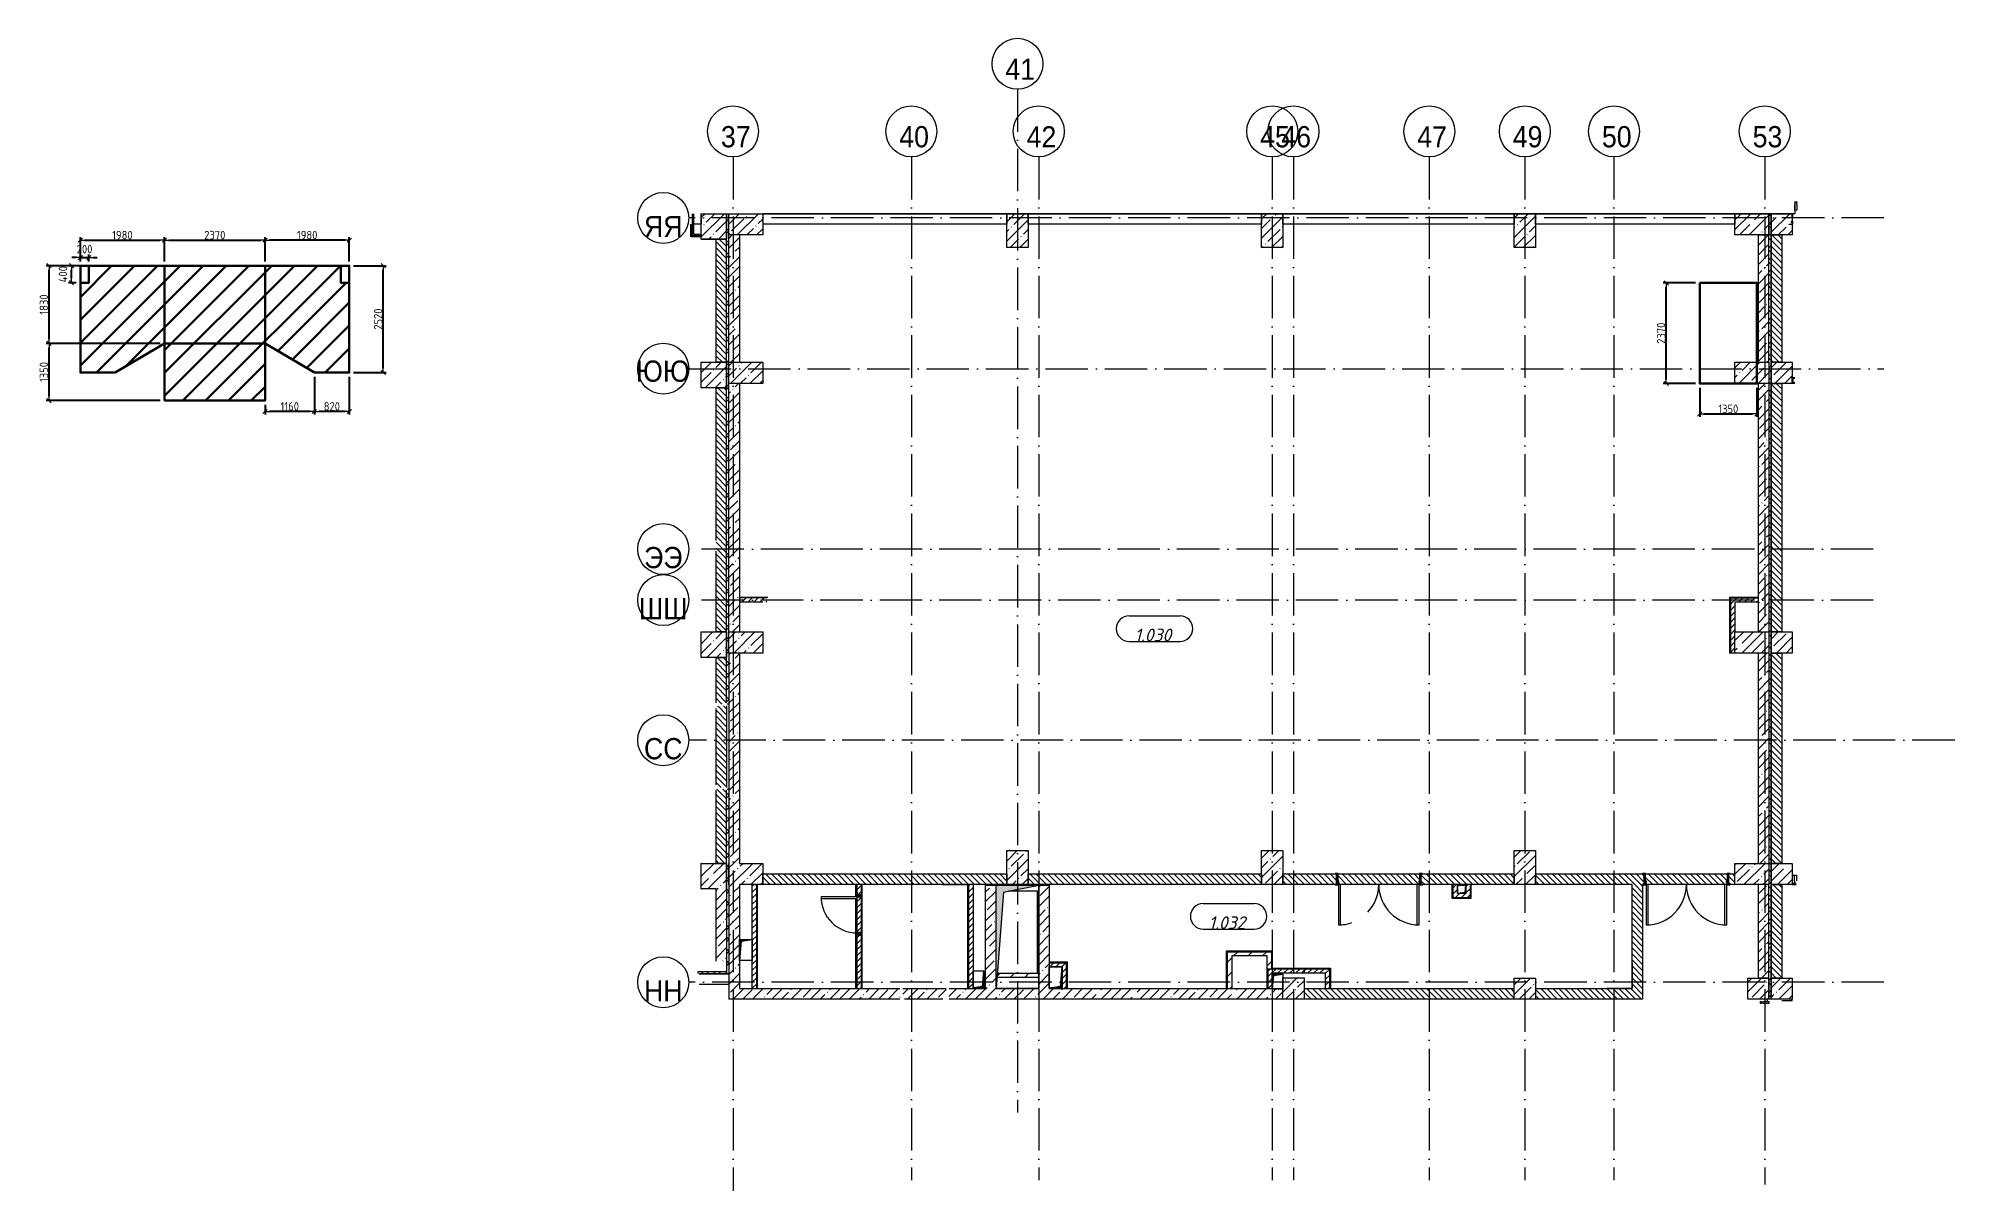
# Model space of a CAD drawing. Header units: millimetres. Extents: x 209 to 1046824, y -248937 to 510758.
# Drawn here: x 703473 to 748611, y 68629 to 95767 of the extents above; entities that cross this region are included whole.
import ezdxf

# ---------------------------------------------------------------- set-up
doc = ezdxf.new("R2010")
doc.units = ezdxf.units.MM
doc.linetypes.add('50_200_ШТРИХ_1Т_ш5_п1_п1_', pattern=[1400, 1000, -200, 0, -200])
doc.linetypes.add('IMPORT-Разомкнутая', pattern=[211666.660309, 126999.998093, -84666.662216])
for name, color, linetype, lineweight, true_color in [('A-AREA-IDEN-1', 7, 'Continuous', 9, 0xaaaaaa), ('A-GENM-1', 7, 'Continuous', 9, 0xaaaaaa), ('A-GENM-2', 7, 'Continuous', 20, 0xaaaaaa), ('A-WALL-1', 7, 'Continuous', 5, 0x77b143), ('I-WALL-2', 7, 'Continuous', 5, 0xff7d7d), ('M-EQPM-1', 7, 'Continuous', 9, 0xaaaaaa), ('M-EQPM-2', 7, 'Continuous', 9, 0xe2e2e2), ('Оси-1', 7, 'Continuous', 20, 0xaaaaaa), ('Оси-2', 7, 'Continuous', 9, 0xaaaaaa), ('Оси-3', 7, '50_200_ШТРИХ_1Т_ш5_п1_п1_', 9, 0xaaaaaa)]:
    doc.layers.add(name, color=color, linetype=linetype, lineweight=lineweight, true_color=true_color)
for name, color, linetype, lineweight in [('A-CLNG', 7, 'Continuous', 9), ('A-DETL-1', 7, 'IMPORT-Разомкнутая', 5), ('A-DETL-5', 7, '50_200_ШТРИХ_1Т_ш5_п1_п1_', 5), ('A-DOOR', 7, 'Continuous', 9), ('A-DOOR-1', 7, 'Continuous', 5), ('A-DOOR-FRAM', 7, 'Continuous', 9), ('A-DOOR-FRAM-1', 7, 'Continuous', 5), ('A-FLOR', 7, 'Continuous', 9), ('A-GLAZ-CWMG', 7, 'Continuous', 9), ('A-GLAZ-CWMG-1', 7, 'Continuous', 20), ('A-WALL', 7, 'Continuous', 5), ('A-WALL-FNSH-1', 7, 'Continuous', 5), ('I-WALL', 7, 'Continuous', 5), ('S-COLS', 7, 'Continuous', 9), ('S-COLS-1', 7, 'Continuous', 5), ('Размеры', 7, 'Continuous', 15)]:
    doc.layers.add(name, color=color, linetype=linetype, lineweight=lineweight)
doc.layers.add('Штриховка', color=7, linetype='Continuous')
doc.styles.add('Arial', font='arial.ttf', dxfattribs={"width": 0.9, "height": 500})
doc.styles.add('ISOCPEUR_I', font='isocpeui.ttf', dxfattribs={"height": 300})
doc.styles.add('СПДС', font='isocpeur.ttf', dxfattribs={"width": 0.9})
doc.dimstyles.new('Размера А3', dxfattribs={"dimtxt": 200, "dimasz": 100, "dimexe": 70, "dimexo": 100, "dimgap": 20, "dimtad": 1, "dimdec": 0, "dimrnd": 10, "dimzin": 0, "dimdsep": 46, "dimtxsty": 'СПДС', "dimblk": 'ARROWHEAD_6', "dimcen": 1, "dimclrd": 256, "dimclre": 256, "dimclrt": 256, "dimazin": 0, "dimtfac": 1, "dimtdec": 0, "dimtmove": 2, "dimatfit": 3, "dimfxl": 1, "dimtolj": 1, "dimtzin": 0, "dimarcsym": 0})
pattern_1 = [(45, (669536.4, 5956.26), (-228.0985, 228.0985), []), (45, (669764.5, 5956.26), (-228.0985, 228.0985), [403.225, -80.645, 6.706, -73.939])]
pattern_2 = [(135, (669536.41, 5956.26), (-70.71068, -70.71068), [])]
pattern_3 = [(45, (-821.384, 189.685), (-14.1421, 14.1421), []), (135, (-821.384, 189.685), (-14.1421, -14.1421), [])]
pattern_4 = [(135, (1301.41, 189.685), (-14.1421, -14.1421), []), (225, (1301.41, 189.685), (14.1421, -14.1421), [])]
pattern_5 = [(45, (669536.41, 5956.26), (-70.71068, 70.71068), [])]
pattern_6 = [(0, (669536.41, 5956.26), (406.4, 101.6), [6.706, -298.094, 6.706, -298.094, -1625.6]), (0, (669536.41, 5956.26), (406.4, 101.6), [-609.6, 6.706, -602.894, 6.706, -298.094, -711.2]), (0, (669536.41, 5956.26), (406.4, 101.6), [-1524, 6.706, -196.494, 6.706, -501.294]), (120, (669688.81, 6007.06), (-291.18818, 301.15272), [6.706, -298.094, 6.706, -298.094, -1625.6]), (120, (669688.81, 6007.06), (-291.18818, 301.15272), [-609.6, 6.706, -602.894, 6.706, -298.094, -711.2]), (120, (669688.81, 6007.06), (-291.18818, 301.15272), [-1524, 6.706, -196.494, 6.706, -501.294]), (240, (669739.61, 6210.26), (-115.21182, -402.75272), [6.706, -298.094, 6.706, -298.094, -1625.6]), (240, (669739.61, 6210.26), (-115.21182, -402.75272), [-609.6, 6.706, -602.894, 6.706, -298.094, -711.2]), (240, (669739.61, 6210.26), (-115.21182, -402.75272), [-1524, 6.706, -196.494, 6.706, -501.294])]
pattern_7 = [(45, (669536.41, 5956.26), (-169.7056, 169.7056), [])]
pattern_8 = [(45, (669536.41, 5956.26), (-141.42136, 141.42136), []), (135, (669536.41, 5956.26), (-141.42136, -141.42136), [])]

msp = doc.modelspace()

# ---------------------------------------------------------------- texts
at = {"layer": 'A-AREA-IDEN-1', "char_height": 300, "width": 900, "attachment_point": 8, "line_spacing_factor": 1.139951, "style": 'ISOCPEUR_I'}
for s, insert in [('\\pxt8.46667,16.93333,25.4,33.86667,42.33333,50.8,59.26667,67.73333,76.2,84.66667,93.13333,101.6,110.06667,118.53333,127,135.46667,143.93333,152.4,160.86667,169.33333,177.8,186.26667,194.73333,203.2,211.66667,220.13333,228.6,237.06667,245.53333,254,262.46667,270.93333;1.030', (729726.7, 81564.8)), ('\\pxqc,t8.46667,16.93333,25.4,33.86667,42.33333,50.8,59.26667,67.73333,76.2,84.66667,93.13333,101.6,110.06667,118.53333,127,135.46667,143.93333,152.4,160.86667,169.33333,177.8,186.26667,194.73333,203.2,211.66667,220.13333,228.6,237.06667,245.53333,254,262.46667,270.93333;{1.032}', (731470.9, 74789.8))]:
    msp.add_mtext(s, dxfattribs=dict(at, insert=insert))
at = {"layer": 'Оси-2', "char_height": 500, "attachment_point": 5, "line_spacing_factor": 0.936439, "style": 'Arial'}
for s, insert, width in [('\\pxqc,t4.572,9.144,13.716,18.288,22.86,27.432,32.004,36.576,41.148,45.72,50.292,54.864,59.436,64.008,68.58,73.152,77.724,82.296,86.868,91.44,96.012,100.584,105.156,109.728,114.3,118.872,123.444,128.016,132.588,137.16,141.732,146.304;{41}', (726601.6, 95039.7), 702), ('\\pxqc,t4.572,9.144,13.716,18.288,22.86,27.432,32.004,36.576,41.148,45.72,50.292,54.864,59.436,64.008,68.58,73.152,77.724,82.296,86.868,91.44,96.012,100.584,105.156,109.728,114.3,118.872,123.444,128.016,132.588,137.16,141.732,146.304;{37}', (719901.6, 93446.6), 702), ('\\pxqc,t4.572,9.144,13.716,18.288,22.86,27.432,32.004,36.576,41.148,45.72,50.292,54.864,59.436,64.008,68.58,73.152,77.724,82.296,86.868,91.44,96.012,100.584,105.156,109.728,114.3,118.872,123.444,128.016,132.588,137.16,141.732,146.304;{40}', (724101.6, 93446.6), 702), ('\\pxqc,t4.572,9.144,13.716,18.288,22.86,27.432,32.004,36.576,41.148,45.72,50.292,54.864,59.436,64.008,68.58,73.152,77.724,82.296,86.868,91.44,96.012,100.584,105.156,109.728,114.3,118.872,123.444,128.016,132.588,137.16,141.732,146.304;{42}', (727101.6, 93446.6), 702), ('\\pxqc,t4.572,9.144,13.716,18.288,22.86,27.432,32.004,36.576,41.148,45.72,50.292,54.864,59.436,64.008,68.58,73.152,77.724,82.296,86.868,91.44,96.012,100.584,105.156,109.728,114.3,118.872,123.444,128.016,132.588,137.16,141.732,146.304;{45}', (732601.6, 93446.6), 702), ('\\pxqc,t4.572,9.144,13.716,18.288,22.86,27.432,32.004,36.576,41.148,45.72,50.292,54.864,59.436,64.008,68.58,73.152,77.724,82.296,86.868,91.44,96.012,100.584,105.156,109.728,114.3,118.872,123.444,128.016,132.588,137.16,141.732,146.304;{46}', (733101.6, 93446.6), 702), ('\\pxqc,t4.572,9.144,13.716,18.288,22.86,27.432,32.004,36.576,41.148,45.72,50.292,54.864,59.436,64.008,68.58,73.152,77.724,82.296,86.868,91.44,96.012,100.584,105.156,109.728,114.3,118.872,123.444,128.016,132.588,137.16,141.732,146.304;{47}', (736301.6, 93446.6), 702), ('\\pxqc,t4.572,9.144,13.716,18.288,22.86,27.432,32.004,36.576,41.148,45.72,50.292,54.864,59.436,64.008,68.58,73.152,77.724,82.296,86.868,91.44,96.012,100.584,105.156,109.728,114.3,118.872,123.444,128.016,132.588,137.16,141.732,146.304;{49}', (738551.6, 93446.6), 702), ('\\pxqc,t4.572,9.144,13.716,18.288,22.86,27.432,32.004,36.576,41.148,45.72,50.292,54.864,59.436,64.008,68.58,73.152,77.724,82.296,86.868,91.44,96.012,100.584,105.156,109.728,114.3,118.872,123.444,128.016,132.588,137.16,141.732,146.304;{50}', (740651.6, 93446.6), 702), ('\\pxqc,t4.572,9.144,13.716,18.288,22.86,27.432,32.004,36.576,41.148,45.72,50.292,54.864,59.436,64.008,68.58,73.152,77.724,82.296,86.868,91.44,96.012,100.584,105.156,109.728,114.3,118.872,123.444,128.016,132.588,137.16,141.732,146.304;{53}', (744201.6, 93446.6), 702), ('\\pxqc,t4.572,9.144,13.716,18.288,22.86,27.432,32.004,36.576,41.148,45.72,50.292,54.864,59.436,64.008,68.58,73.152,77.724,82.296,86.868,91.44,96.012,100.584,105.156,109.728,114.3,118.872,123.444,128.016,132.588,137.16,141.732,146.304;{ЯЯ}', (718193.1, 91334.4), 916.2), ('\\pxqc,t4.572,9.144,13.716,18.288,22.86,27.432,32.004,36.576,41.148,45.72,50.292,54.864,59.436,64.008,68.58,73.152,77.724,82.296,86.868,91.44,96.012,100.584,105.156,109.728,114.3,118.872,123.444,128.016,132.588,137.16,141.732,146.304;{ЮЮ}', (718182.8, 87925.2), 1297.8), ('\\pxqc,t4.572,9.144,13.716,18.288,22.86,27.432,32.004,36.576,41.148,45.72,50.292,54.864,59.436,64.008,68.58,73.152,77.724,82.296,86.868,91.44,96.012,100.584,105.156,109.728,114.3,118.872,123.444,128.016,132.588,137.16,141.732,146.304;{ЭЭ}', (718193.1, 83534.4), 916.2), ('\\pxqc,t4.572,9.144,13.716,18.288,22.86,27.432,32.004,36.576,41.148,45.72,50.292,54.864,59.436,64.008,68.58,73.152,77.724,82.296,86.868,91.44,96.012,100.584,105.156,109.728,114.3,118.872,123.444,128.016,132.588,137.16,141.732,146.304;{ШШ}', (718192.2, 82334.4), 1179), ('\\pxqc,t4.572,9.144,13.716,18.288,22.86,27.432,32.004,36.576,41.148,45.72,50.292,54.864,59.436,64.008,68.58,73.152,77.724,82.296,86.868,91.44,96.012,100.584,105.156,109.728,114.3,118.872,123.444,128.016,132.588,137.16,141.732,146.304;{СС}', (718193.1, 79034.4), 916.2), ('\\pxqc,t4.572,9.144,13.716,18.288,22.86,27.432,32.004,36.576,41.148,45.72,50.292,54.864,59.436,64.008,68.58,73.152,77.724,82.296,86.868,91.44,96.012,100.584,105.156,109.728,114.3,118.872,123.444,128.016,132.588,137.16,141.732,146.304;{НН}', (718193.1, 73334.4), 916.2)]:
    msp.add_mtext(s, dxfattribs=dict(at, insert=insert, width=width))

# ---------------------------------------------------------------- blocks, each defined once
blk = doc.blocks.new('BSC_Колонна _Прямоугольная - 500х800-V9-АИ_План потолка_1 этаж')
at = {"layer": 'S-COLS-1'}
h = blk.add_hatch(dxfattribs=at)
h.set_pattern_fill('FP_17', color=256, style=0, pattern_type=2)
h.set_pattern_definition([(315, (-85431.04, 50600), (228.0985, 228.0985), []), (315, (-85431.04, 50371.9), (228.0985, 228.0985), [403.225, -80.645, 6.706, -73.939])])
h.paths.add_polyline_path([(-250, 382), (-250, -400), (250, -400), (250, 400), (-250, 400)])
for p, q in [((-250, 400), (250, 400)), ((-250, -400), (-250, 400)), ((250, 400), (250, -400)), ((250, -400), (-250, -400))]:
    blk.add_line(p, q, dxfattribs=at)
blk = doc.blocks.new('110_Дверь_СКБ_2Ст - СОШ_Д-22_1_Дв_2000x2100h_Физкультурный зал_ Зал для хореографии_ Снарядная_ Инвентарная_EI30-25959718-АИ_План потолка_1 этаж')
at = {"layer": 'A-DOOR-FRAM-1'}
h = blk.add_hatch(dxfattribs=at)
h.set_pattern_fill('FP_109', color=256, style=0, pattern_type=2)
h.set_pattern_definition(pattern_3)
h.paths.add_polyline_path([(-987.5, 125), (-987.5, -125), (-962.5, -125), (-962.5, 125)])
h = blk.add_hatch(dxfattribs=at)
h.set_pattern_fill('FP_110', color=256, style=0, pattern_type=2)
h.set_pattern_definition(pattern_4)
h.paths.add_polyline_path([(1012.5, 125), (987.5, 125), (987.5, -125), (1012.5, -125), (1012.5, -60.4)])
at = {"layer": 'A-DOOR'}
for p, q in [((-937.5, 1075), (-937.5, 125)), ((-887.5, 1075), (-937.5, 1075)), ((-887.5, 125), (-887.5, 1075)), ((962.5, 1075), (912.5, 1075)), ((912.5, 1075), (912.5, 125)), ((962.5, 125), (962.5, 1075)), ((-937.5, 125), (-887.5, 125)), ((912.5, 125), (962.5, 125))]:
    blk.add_line(p, q, dxfattribs=at)
at = {"layer": 'A-DOOR-1'}
for centre, start, end in [((-937.5, 125), 360, 90), ((962.5, 125), 90, 180)]:
    blk.add_arc(centre, 950, start, end, dxfattribs=at)
at = {"layer": 'A-DOOR-FRAM'}
for p, q in [((-947.5, 133), (-1017.5, 133)), ((-1017.5, 133), (-1017.5, 125)), ((-1017.5, 125), (-947.5, 125)), ((-962.5, 125), (-987.5, 125)), ((-987.5, 125), (-987.5, -125)), ((-937.5, 125), (-962.5, 125)), ((-962.5, 125), (-962.5, 45)), ((-962.5, -125), (-962.5, 125)), ((-962.5, 45), (-927.5, 45)), ((-947.5, 45), (-962.5, 45)), ((-962.5, 45), (-962.5, -125)), ((-947.5, 125), (-947.5, 133)), ((-947.5, -125), (-947.5, 45)), ((-937.5, 75), (-937.5, 125)), ((-927.5, 75), (-937.5, 75)), ((-927.5, 45), (-927.5, 75)), ((962.5, 75), (952.5, 75)), ((952.5, 75), (952.5, 45)), ((952.5, 45), (987.5, 45)), ((962.5, 125), (962.5, 75)), ((987.5, 125), (962.5, 125)), ((1042.5, 133), (972.5, 133)), ((972.5, 133), (972.5, 125)), ((972.5, 125), (1042.5, 125)), ((987.5, 45), (972.5, 45)), ((972.5, 45), (972.5, -125)), ((987.5, 45), (987.5, 125)), ((1012.5, 125), (987.5, 125)), ((987.5, 125), (987.5, -125)), ((987.5, -125), (987.5, 45)), ((1012.5, -125), (1012.5, 125)), ((1042.5, 125), (1042.5, 133)), ((-947.5, -125), (-1017.5, -125)), ((-1017.5, -125), (-1017.5, -133)), ((-1017.5, -133), (-947.5, -133)), ((-987.5, -125), (-962.5, -125)), ((-962.5, -125), (-947.5, -125)), ((-947.5, -133), (-947.5, -125)), ((1042.5, -125), (972.5, -125)), ((972.5, -125), (972.5, -133)), ((972.5, -125), (987.5, -125)), ((972.5, -133), (1042.5, -133)), ((987.5, -125), (1012.5, -125)), ((1042.5, -133), (1042.5, -125))]:
    blk.add_line(p, q, dxfattribs=at)
blk = doc.blocks.new('110_Дверь_СКБ_2Ст - СОШ_Д-22_1_Дв_2000x2100h_Физкультурный зал_ Зал для хореографии_ Снарядная_ Инвентарная_EI30-25959547-АИ_План потолка_1 этаж')
at = {"layer": 'A-DOOR-FRAM-1'}
h = blk.add_hatch(dxfattribs=at)
h.set_pattern_fill('FP_109', color=256, style=0, pattern_type=2)
h.set_pattern_definition(pattern_3)
h.paths.add_polyline_path([(-987.5, 125), (-987.5, -125), (-962.5, -125), (-962.5, 125)])
h = blk.add_hatch(dxfattribs=at)
h.set_pattern_fill('FP_110', color=256, style=0, pattern_type=2)
h.set_pattern_definition(pattern_4)
h.paths.add_polyline_path([(987.5, 125), (987.5, -125), (1012.5, -125), (1012.5, 125)])
at = {"layer": 'A-DOOR'}
for p, q in [((-937.5, 1075), (-937.5, 125)), ((-887.5, 1075), (-937.5, 1075)), ((-887.5, 125), (-887.5, 1075)), ((962.5, 1075), (912.5, 1075)), ((912.5, 1075), (912.5, 125)), ((962.5, 125), (962.5, 1075)), ((-937.5, 125), (-887.5, 125)), ((912.5, 125), (962.5, 125))]:
    blk.add_line(p, q, dxfattribs=at)
at = {"layer": 'A-DOOR-1'}
for centre, start, end in [((-937.5, 125), 360, 90), ((962.5, 125), 90, 109.43525), ((962.5, 125), 136.72696, 180)]:
    blk.add_arc(centre, 950, start, end, dxfattribs=at)
at = {"layer": 'A-DOOR-FRAM'}
for p, q in [((-947.5, 133), (-1017.5, 133)), ((-1017.5, 133), (-1017.5, 125)), ((-1017.5, 125), (-947.5, 125)), ((-962.5, 125), (-987.5, 125)), ((-987.5, 125), (-987.5, -125)), ((-937.5, 125), (-962.5, 125)), ((-962.5, 125), (-962.5, 45)), ((-962.5, -125), (-962.5, 125)), ((-962.5, 45), (-927.5, 45)), ((-947.5, 45), (-962.5, 45)), ((-962.5, 45), (-962.5, -125)), ((-947.5, 125), (-947.5, 133)), ((-947.5, -125), (-947.5, 45)), ((-937.5, 75), (-937.5, 125)), ((-927.5, 75), (-937.5, 75)), ((-927.5, 45), (-927.5, 75)), ((962.5, 75), (952.5, 75)), ((952.5, 75), (952.5, 45)), ((952.5, 45), (987.5, 45)), ((962.5, 125), (962.5, 75)), ((987.5, 125), (962.5, 125)), ((1042.5, 133), (972.5, 133)), ((972.5, 133), (972.5, 125)), ((972.5, 125), (1042.5, 125)), ((987.5, 45), (972.5, 45)), ((972.5, 45), (972.5, -125)), ((987.5, 45), (987.5, 125)), ((1012.5, 125), (987.5, 125)), ((987.5, 125), (987.5, -125)), ((987.5, -125), (987.5, 45)), ((1012.5, -125), (1012.5, 125)), ((1042.5, 125), (1042.5, 133)), ((-947.5, -125), (-1017.5, -125)), ((-1017.5, -125), (-1017.5, -133)), ((-1017.5, -133), (-947.5, -133)), ((-987.5, -125), (-962.5, -125)), ((-962.5, -125), (-947.5, -125)), ((-947.5, -133), (-947.5, -125)), ((1042.5, -125), (972.5, -125)), ((972.5, -125), (972.5, -133)), ((972.5, -125), (987.5, -125)), ((972.5, -133), (1042.5, -133)), ((987.5, -125), (1012.5, -125)), ((1042.5, -133), (1042.5, -125))]:
    blk.add_line(p, q, dxfattribs=at)
blk = doc.blocks.new('110_Дверь_СКБ_1Ст1 - СОШ_Д-24_Дв_950x2100h_С_У и душ в комнате инструктора_ С_У медблока_ С_У персонала пищеблок-25939817-АИ_План потолка_1 этаж')
at = {"layer": 'A-DOOR-1'}
h = blk.add_hatch(dxfattribs=at)
h.set_pattern_fill('FP_117', color=256, style=0, pattern_type=2)
h.set_pattern_definition([(45, (-296.384, 134.685), (-14.1421, 14.1421), []), (135, (-296.384, 134.685), (-14.1421, -14.1421), [])])
h.paths.add_polyline_path([(-462.5, -40), (-437.5, -40), (-437.5, 40), (-462.5, 40)])
at = {"layer": 'A-DOOR-FRAM-1'}
h = blk.add_hatch(dxfattribs=at)
h.set_pattern_fill('FP_118', color=256, style=0, pattern_type=2)
h.set_pattern_definition([(135, (1826.41, 134.685), (-14.14214, -14.14214), []), (225, (1826.41, 134.685), (14.14214, -14.14214), [])])
h.paths.add_polyline_path([(462.5, -40), (487.5, -40), (487.5, 40), (462.5, 40)])
at = {"layer": 'A-DOOR'}
for p, q in [((437.5, 890), (397.5, 890)), ((397.5, 890), (397.5, 40)), ((437.5, 40), (437.5, 890)), ((397.5, 40), (437.5, 40))]:
    blk.add_line(p, q, dxfattribs=at)
at = {"layer": 'A-DOOR-1'}
blk.add_arc((437.5, 40), 850, 90, 180, dxfattribs=at)
at = {"layer": 'A-DOOR-FRAM'}
for p, q in [((-437.5, 40), (-462.5, 40)), ((-462.5, 40), (-462.5, -40)), ((-412.5, 40), (-437.5, 40)), ((-437.5, 40), (-437.5, -40)), ((-437.5, -40), (-437.5, 40)), ((-412.5, 0), (-412.5, 40)), ((-402.5, 0), (-412.5, 0)), ((-402.5, -40), (-402.5, 0)), ((437.5, 0), (427.5, 0)), ((427.5, 0), (427.5, -40)), ((437.5, 40), (437.5, 0)), ((462.5, 40), (437.5, 40)), ((462.5, -40), (462.5, 40)), ((487.5, 40), (462.5, 40)), ((462.5, 40), (462.5, -40)), ((487.5, -40), (487.5, 40)), ((-462.5, -40), (-437.5, -40)), ((-437.5, -40), (-402.5, -40)), ((427.5, -40), (462.5, -40)), ((462.5, -40), (487.5, -40))]:
    blk.add_line(p, q, dxfattribs=at)
blk = doc.blocks.new('Канал вертикальный прямоугольный - Шахта - значок проема-25054684-АИ_План потолка_1 этаж')
at = {"layer": 'M-EQPM-2'}
blk.add_hatch(color=256, dxfattribs=at).paths.add_polyline_path([(-500, -1220), (-328, 1048), (500, 1220), (-500, 1220), (-500, -920)])
at = {"layer": 'M-EQPM-1'}
for p, q in [((-500, -1220), (-500, 1220)), ((-500, 1220), (500, 1220)), ((-328, 1048), (-500, -1220)), ((-328, 1048), (500, 1220)), ((500, 1220), (500, -1220)), ((500, -1220), (-500, -1220))]:
    blk.add_line(p, q, dxfattribs=at)
blk = doc.blocks.new('Прямоугольный импост - Импост структурный с накладкой - 180мм-22437156-АИ_План потолка_1 этаж')
at = {"layer": 'A-GLAZ-CWMG-1'}
for p, q in [((0, 17), (-50, 17)), ((-50, 17), (-50, 0)), ((-50, 0), (-40, 0)), ((-40, 0), (-40, -40)), ((-10, 0), (0, 0)), ((-10, -40), (-10, 0)), ((0, 0), (0, 17)), ((-40, -40), (-50, -40)), ((-50, -40), (-50, -180)), ((-50, -180), (0, -180)), ((0, -40), (-10, -40)), ((0, -180), (0, -40))]:
    blk.add_line(p, q, dxfattribs=at)
blk = doc.blocks.new('BSC_Колонна _Прямоугольная - 500х800-V294-АИ_План потолка_1 этаж')
at = {"layer": 'S-COLS-1'}
h = blk.add_hatch(dxfattribs=at)
h.set_pattern_fill('FP_185', color=256, style=0, pattern_type=2)
h.set_pattern_definition([(315, (-81931.04, 50600), (228.0985, 228.0985), []), (315, (-81931.04, 50371.9), (228.0985, 228.0985), [403.225, -80.645, 6.706, -73.939])])
h.paths.add_polyline_path([(-250, 400), (-250, -400), (250, -400), (250, 400), (189, 400)])
for p, q in [((-250, 400), (250, 400)), ((-250, -400), (-250, 400)), ((250, 400), (250, -400)), ((250, -400), (-250, -400))]:
    blk.add_line(p, q, dxfattribs=at)
blk = doc.blocks.new('BSC_Колонна _Прямоугольная - 500х800-V295-АИ_План потолка_1 этаж')
at = {"layer": 'S-COLS-1'}
h = blk.add_hatch(dxfattribs=at)
h.set_pattern_fill('FP_186', color=256, style=0, pattern_type=2)
h.set_pattern_definition([(315, (-75581.04, 50600), (228.0985, 228.0985), []), (315, (-75581.04, 50371.9), (228.0985, 228.0985), [403.225, -80.645, 6.706, -73.939])])
h.paths.add_polyline_path([(-250, 400), (-250, -400), (250, -400), (250, 400)])
for p, q in [((-250, 400), (250, 400)), ((-250, -400), (-250, 400)), ((250, 400), (250, -400)), ((250, -400), (-250, -400))]:
    blk.add_line(p, q, dxfattribs=at)
blk = doc.blocks.new('BSC_Колонна _Прямоугольная - 500х500-V297-АИ_План потолка_1 этаж')
at = {"layer": 'S-COLS-1'}
h = blk.add_hatch(dxfattribs=at)
h.set_pattern_fill('FP_188', color=256, style=0, pattern_type=2)
h.set_pattern_definition([(45, (-63500, -67431.04), (-228.0985, 228.0985), []), (45, (-63271.9, -67431.04), (-228.0985, 228.0985), [403.225, -80.645, 6.706, -73.939])])
h.paths.add_polyline_path([(250, -250), (250, 250), (-250, 250), (-250, -250)])
for p, q in [((-250, 250), (250, 250)), ((-250, -250), (-250, 250)), ((250, 250), (250, -250)), ((250, -250), (-250, -250))]:
    blk.add_line(p, q, dxfattribs=at)
blk = doc.blocks.new('BSC_Колонна _Прямоугольная - 500х800-V298-АИ_План потолка_1 этаж')
at = {"layer": 'S-COLS-1'}
h = blk.add_hatch(dxfattribs=at)
h.set_pattern_fill('FP_189', color=256, style=0, pattern_type=2)
h.set_pattern_definition([(315, (-81931.04, 74300), (228.0985, 228.0985), []), (315, (-81931.04, 74071.9), (228.0985, 228.0985), [403.225, -80.645, 6.706, -73.939])])
h.paths.add_polyline_path([(-250, -400), (250, -400), (250, 400), (-250, 400), (-250, -150)])
for p, q in [((-250, 400), (250, 400)), ((-250, -400), (-250, 400)), ((250, 400), (250, -400)), ((250, -400), (-250, -400))]:
    blk.add_line(p, q, dxfattribs=at)
blk = doc.blocks.new('BSC_Колонна _Прямоугольная - 500х800-V299-АИ_План потолка_1 этаж')
at = {"layer": 'S-COLS-1'}
h = blk.add_hatch(dxfattribs=at)
h.set_pattern_fill('FP_190', color=256, style=0, pattern_type=2)
h.set_pattern_definition([(315, (-75581.04, 74300), (228.0985, 228.0985), []), (315, (-75581.04, 74071.9), (228.0985, 228.0985), [403.225, -80.645, 6.706, -73.939])])
h.paths.add_polyline_path([(-250, -364), (-250, -400), (250, -400), (250, 400), (-250, 400), (-250, -150)])
for p, q in [((-250, 400), (250, 400)), ((-250, -400), (-250, 400)), ((250, 400), (250, -400)), ((250, -400), (-250, -400))]:
    blk.add_line(p, q, dxfattribs=at)
blk = doc.blocks.new('BSC_Колонна _Прямоугольная - 500х800-V300-АИ_План потолка_1 этаж')
at = {"layer": 'S-COLS-1'}
h = blk.add_hatch(dxfattribs=at)
h.set_pattern_fill('FP_191', color=256, style=0, pattern_type=2)
h.set_pattern_definition([(315, (-70130.7, 74300), (228.0985, 228.0985), []), (315, (-70130.7, 74071.9), (228.0985, 228.0985), [403.225, -80.645, 6.706, -73.939])])
h.paths.add_polyline_path([(-250, -124), (-250, -400), (250, -400), (250, 400), (-250, 400), (-250, -16)])
for p, q in [((-250, 400), (250, 400)), ((-250, -400), (-250, 400)), ((250, 400), (250, -400)), ((250, -400), (-250, -400))]:
    blk.add_line(p, q, dxfattribs=at)
blk = doc.blocks.new('Канал вертикальный прямоугольный - Шахта - значок проема-24087344-АИ_План потолка_1 этаж')
at = {"layer": 'M-EQPM-2'}
blk.add_hatch(color=256, dxfattribs=at).paths.add_polyline_path([(-150, 250), (-150, -250), (-110, 210), (150, 250), (-110, 250)])
at = {"layer": 'M-EQPM-1'}
for p, q in [((-150, -250), (-150, 250)), ((-150, 250), (150, 250)), ((-110, 210), (-150, -250)), ((-110, 210), (150, 250)), ((150, 250), (150, -250)), ((150, -250), (-150, -250))]:
    blk.add_line(p, q, dxfattribs=at)
blk = doc.blocks.new('Канал вертикальный прямоугольный - Шахта - значок проема-24087354-АИ_План потолка_1 этаж')
at = {"layer": 'M-EQPM-2'}
blk.add_hatch(color=256, dxfattribs=at).paths.add_polyline_path([(10, 100), (-100, 100), (-100, -100), (-80, 80), (100, 100)])
at = {"layer": 'M-EQPM-1'}
for p, q in [((-100, -100), (-100, 100)), ((-100, 100), (100, 100)), ((-80, 80), (-100, -100)), ((-80, 80), (100, 100)), ((100, 100), (100, -100)), ((100, -100), (-100, -100))]:
    blk.add_line(p, q, dxfattribs=at)
blk = doc.blocks.new('Канал вертикальный прямоугольный - Шахта - значок проема-24087384-АИ_План потолка_1 этаж')
at = {"layer": 'M-EQPM-2'}
blk.add_hatch(color=256, dxfattribs=at).paths.add_polyline_path([(-125, -175), (-95, 145), (125, 175), (-125, 175), (-125, -165)])
at = {"layer": 'M-EQPM-1'}
for p, q in [((-125, -175), (-125, 175)), ((-125, 175), (125, 175)), ((-95, 145), (-125, -175)), ((-95, 145), (125, 175)), ((125, 175), (125, -175)), ((125, -175), (-125, -175))]:
    blk.add_line(p, q, dxfattribs=at)
blk = doc.blocks.new('Канал вертикальный прямоугольный - Шахта - значок проема-24087386-АИ_План потолка_1 этаж')
at = {"layer": 'M-EQPM-2'}
blk.add_hatch(color=256, dxfattribs=at).paths.add_polyline_path([(-125, 200), (-125, -200), (-92.5, 167.5), (125, 200), (-92.5, 200)])
at = {"layer": 'M-EQPM-1'}
for p, q in [((-125, -200), (-125, 200)), ((-125, 200), (125, 200)), ((-92.5, 167.5), (-125, -200)), ((-92.5, 167.5), (125, 200)), ((125, 200), (125, -200)), ((125, -200), (-125, -200))]:
    blk.add_line(p, q, dxfattribs=at)
blk = doc.blocks.new('BSC_Колонна _Прямоугольная - 500х500-V395-АИ_План потолка_1 этаж')
at = {"layer": 'S-COLS-1'}
h = blk.add_hatch(dxfattribs=at)
h.set_pattern_fill('FP_253', color=256, style=0, pattern_type=2)
h.set_pattern_definition([(45, (-68950, -67430.7), (-228.0985, 228.0985), []), (45, (-68721.9, -67430.7), (-228.0985, 228.0985), [403.225, -80.645, 6.706, -73.939])])
h.paths.add_polyline_path([(250, -250), (250, 250), (-250, 250), (-250, -250)])
for p, q in [((-250, 250), (250, 250)), ((-250, -250), (-250, 250)), ((250, 250), (250, -250)), ((250, -250), (-250, -250))]:
    blk.add_line(p, q, dxfattribs=at)
blk = doc.blocks.new('Фахверк _газобетон торцы_66 - Фахверк _газобетон торцы_-25511793-АИ_План потолка_1 этаж')
at = {"layer": 'A-GENM-2'}
for p, q in [((89325, 156983), (89325, 156989)), ((89325, 156989), (89406, 156989)), ((89400, 156983), (89325, 156983)), ((89325, 156727), (89325, 156733)), ((89325, 156733), (89400, 156733)), ((89406, 156727), (89325, 156727)), ((89400, 156908), (89400, 156983)), ((89406, 156908), (89400, 156908)), ((89400, 156808), (89406, 156808)), ((89400, 156733), (89400, 156808)), ((89406, 156989), (89406, 156908)), ((89406, 156808), (89406, 156727))]:
    blk.add_line(p, q, dxfattribs=at)
blk = doc.blocks.new('Фахверк 100_16 - Фахверк 100_1-25916431-АИ_План потолка_1 этаж')
at = {"layer": 'A-GENM-2'}
for p, q in [((2175, 81411), (2175, 81466)), ((2175, 81466), (2200, 81466)), ((2180, 81411), (2175, 81411)), ((2200, 81461), (2180, 81461)), ((2180, 81461), (2180, 81411)), ((2280, 81466), (2285, 81466)), ((2280, 81411), (2280, 81461)), ((2285, 81411), (2280, 81411)), ((2285, 81466), (2285, 81411))]:
    blk.add_line(p, q, dxfattribs=at)
blk = doc.blocks.new('Прямоугольный импост - Импост структурный с накладкой - 180мм-20786475-АИ_План потолка_1 этаж')
at = {"layer": 'A-GLAZ-CWMG-1'}
for p, q in [((15, 17), (-25, 17)), ((-25, 17), (-25, 0)), ((-25, 0), (-15, 0)), ((-15, 0), (-15, -40)), ((-15, -40), (-25, -40)), ((-25, -40), (-25, -180)), ((-25, -180), (25, -180)), ((25, -180), (25, -50))]:
    blk.add_line(p, q, dxfattribs=at)
blk = doc.blocks.new('Прямоугольный импост - Импост структурный с накладкой - 180мм-V239-АИ_План потолка_1 этаж')
at = {"layer": 'A-GLAZ-CWMG-1'}
for p, q in [((25, 180), (-25, 180)), ((-25, 180), (-25, 40)), ((-25, 40), (-15, 40)), ((-15, 0), (-25, 0)), ((-25, 0), (-25, -17)), ((-15, 40), (-15, 0)), ((15, 0), (15, 40)), ((15, 40), (25, 40)), ((25, 0), (15, 0)), ((25, 40), (25, 180)), ((25, -17), (25, 0)), ((-25, -17), (25, -17))]:
    blk.add_line(p, q, dxfattribs=at)
blk = doc.blocks.new('Ось сетки - Круг_Ø6_00__ISO-2_5_0_9K_-17386508-АИ_План потолка_1 этаж')
at = {"layer": 'Оси-1'}
blk.add_circle((0, 0), 3, dxfattribs=at)
blk = doc.blocks.new('AAR_СКБ_Марка_помещения_1_5 ммп - Номер-27962133-АИ_План потолка_1 этаж')
at = {"layer": 'A-AREA-IDEN-1'}
for p, q in [((-2.99, 3), (3.01, 3)), ((-2.99, 0), (3.01, 0))]:
    blk.add_line(p, q, dxfattribs=at)
for centre, start, end in [((-2.99, 1.5), 90, 270), ((3.01, 1.5), 270, 90)]:
    blk.add_arc(centre, 1.5, start, end, dxfattribs=at)
blk = doc.blocks.new('ARROWHEAD_6')
at = {"color": 0, "linetype": 'Continuous'}
for p, q in [((0, 0), (-1, 0)), ((-0.5, -0.5), (0.5, 0.5))]:
    blk.add_line(p, q, dxfattribs=at)
blk = doc.blocks.new('*D2313')
at = {"layer": 'Defpoints', "color": 0, "transparency": 16777216}
for p in [(710797, 90412), (711598, 90412), (710797, 87896)]:
    blk.add_point(p, dxfattribs=at)
at = {"layer": 'Размеры', "lineweight": -2, "transparency": 16777216}
for p, q in [((710897, 90412), (711668, 90412)), ((711598, 87996), (711598, 90312)), ((710897, 87896), (711668, 87896))]:
    blk.add_line(p, q, dxfattribs=at)
at = {"layer": 'Размеры', "lineweight": -2, "transparency": 16777216, "xscale": 100, "yscale": 100, "zscale": 100}
for p, rotation in [((711598, 90412), 90), ((711598, 87896), 270)]:
    blk.add_blockref('ARROWHEAD_6', p, dxfattribs=dict(at, rotation=rotation))
at = {"layer": 'Размеры', "transparency": 16777216, "insert": (711478, 89154), "char_height": 200, "attachment_point": 5, "rotation": 90, "style": 'СПДС'}
blk.add_mtext('\\A1;2520', dxfattribs=at)
blk = doc.blocks.new('*D2314')
at = {"layer": 'Defpoints', "color": 0, "transparency": 16777216}
for p in [(706445, 91013), (704463, 90412), (706445, 90412)]:
    blk.add_point(p, dxfattribs=at)
at = {"layer": 'Размеры', "lineweight": -2, "transparency": 16777216}
for p, q in [((704463, 90512), (704463, 91083)), ((704563, 91013), (706345, 91013)), ((706445, 90512), (706445, 91083))]:
    blk.add_line(p, q, dxfattribs=at)
at = {"layer": 'Размеры', "lineweight": -2, "transparency": 16777216, "xscale": 100, "yscale": 100, "zscale": 100, "rotation": 180}
blk.add_blockref('ARROWHEAD_6', (704463, 91013), dxfattribs=at)
at = {"layer": 'Размеры', "lineweight": -2, "transparency": 16777216, "xscale": 100, "yscale": 100, "zscale": 100}
blk.add_blockref('ARROWHEAD_6', (706445, 91013), dxfattribs=at)
at = {"layer": 'Размеры', "transparency": 16777216, "insert": (705454, 91133), "char_height": 200, "attachment_point": 5, "style": 'СПДС'}
blk.add_mtext('\\A1;1980', dxfattribs=at)
blk = doc.blocks.new('*D2315')
at = {"layer": 'Defpoints', "color": 0, "transparency": 16777216}
for p in [(708815, 91013), (706445, 90412), (708815, 90412)]:
    blk.add_point(p, dxfattribs=at)
at = {"layer": 'Размеры', "lineweight": -2, "transparency": 16777216}
for p, q in [((706445, 90512), (706445, 91083)), ((706545, 91013), (708715, 91013)), ((708815, 90512), (708815, 91083))]:
    blk.add_line(p, q, dxfattribs=at)
at = {"layer": 'Размеры', "lineweight": -2, "transparency": 16777216, "xscale": 100, "yscale": 100, "zscale": 100, "rotation": 180}
blk.add_blockref('ARROWHEAD_6', (706445, 91013), dxfattribs=at)
at = {"layer": 'Размеры', "lineweight": -2, "transparency": 16777216, "xscale": 100, "yscale": 100, "zscale": 100}
blk.add_blockref('ARROWHEAD_6', (708815, 91013), dxfattribs=at)
at = {"layer": 'Размеры', "transparency": 16777216, "insert": (707630, 91133), "char_height": 200, "attachment_point": 5, "style": 'СПДС'}
blk.add_mtext('\\A1;2370', dxfattribs=at)
blk = doc.blocks.new('*D2316')
at = {"layer": 'Defpoints', "color": 0, "transparency": 16777216}
for p in [(708815, 91013), (708815, 90412), (710797, 90412)]:
    blk.add_point(p, dxfattribs=at)
at = {"layer": 'Размеры', "lineweight": -2, "transparency": 16777216}
for p, q in [((708815, 90512), (708815, 91083)), ((710697, 91013), (708915, 91013)), ((710797, 90512), (710797, 91083))]:
    blk.add_line(p, q, dxfattribs=at)
at = {"layer": 'Размеры', "lineweight": -2, "transparency": 16777216, "xscale": 100, "yscale": 100, "zscale": 100, "rotation": 180}
blk.add_blockref('ARROWHEAD_6', (708815, 91013), dxfattribs=at)
at = {"layer": 'Размеры', "lineweight": -2, "transparency": 16777216, "xscale": 100, "yscale": 100, "zscale": 100}
blk.add_blockref('ARROWHEAD_6', (710797, 91013), dxfattribs=at)
at = {"layer": 'Размеры', "transparency": 16777216, "insert": (709806, 91133), "char_height": 200, "attachment_point": 5, "style": 'СПДС'}
blk.add_mtext('\\A1;1980', dxfattribs=at)
blk = doc.blocks.new('*D2317')
at = {"layer": 'Defpoints', "color": 0, "transparency": 16777216}
for p in [(704463, 90412), (704663, 90604), (704663, 90412)]:
    blk.add_point(p, dxfattribs=at)
at = {"layer": 'Размеры', "lineweight": -2, "transparency": 16777216}
for p, q in [((704363, 90604), (704263, 90604)), ((704463, 90512), (704463, 90674)), ((704463, 90604), (704663, 90604)), ((704663, 90512), (704663, 90674)), ((704763, 90604), (704863, 90604))]:
    blk.add_line(p, q, dxfattribs=at)
at = {"layer": 'Размеры', "lineweight": -2, "transparency": 16777216, "xscale": 100, "yscale": 100, "zscale": 100}
blk.add_blockref('ARROWHEAD_6', (704463, 90604), dxfattribs=at)
at = {"layer": 'Размеры', "lineweight": -2, "transparency": 16777216, "xscale": 100, "yscale": 100, "zscale": 100, "rotation": 180}
blk.add_blockref('ARROWHEAD_6', (704663, 90604), dxfattribs=at)
at = {"layer": 'Размеры', "transparency": 16777216, "insert": (704563, 90804), "char_height": 200, "attachment_point": 5, "style": 'СПДС'}
blk.add_mtext('\\A1;200', dxfattribs=at)
blk = doc.blocks.new('*D2318')
at = {"layer": 'Defpoints', "color": 0, "transparency": 16777216}
for p in [(704255, 90412), (704463, 90412), (704463, 90012)]:
    blk.add_point(p, dxfattribs=at)
at = {"layer": 'Размеры', "lineweight": -2, "transparency": 16777216}
for p, q in [((704363, 90412), (704185, 90412)), ((704255, 90112), (704255, 90312)), ((704363, 90012), (704185, 90012))]:
    blk.add_line(p, q, dxfattribs=at)
at = {"layer": 'Размеры', "lineweight": -2, "transparency": 16777216, "xscale": 100, "yscale": 100, "zscale": 100}
for p, rotation in [((704255, 90412), 90), ((704255, 90012), 270)]:
    blk.add_blockref('ARROWHEAD_6', p, dxfattribs=dict(at, rotation=rotation))
at = {"layer": 'Размеры', "transparency": 16777216, "insert": (704055, 90212), "char_height": 200, "attachment_point": 5, "rotation": 90, "style": 'СПДС'}
blk.add_mtext('\\A1;400', dxfattribs=at)
blk = doc.blocks.new('*D2319')
at = {"layer": 'Defpoints', "color": 0, "transparency": 16777216}
for p in [(703725, 90412), (706445, 90412), (706445, 88582)]:
    blk.add_point(p, dxfattribs=at)
at = {"layer": 'Размеры', "lineweight": -2, "transparency": 16777216}
for p, q in [((706345, 90412), (703655, 90412)), ((703725, 88682), (703725, 90312)), ((706345, 88582), (703655, 88582))]:
    blk.add_line(p, q, dxfattribs=at)
at = {"layer": 'Размеры', "lineweight": -2, "transparency": 16777216, "xscale": 100, "yscale": 100, "zscale": 100}
for p, rotation in [((703725, 90412), 90), ((703725, 88582), 270)]:
    blk.add_blockref('ARROWHEAD_6', p, dxfattribs=dict(at, rotation=rotation))
at = {"layer": 'Размеры', "transparency": 16777216, "insert": (703605, 89497), "char_height": 200, "attachment_point": 5, "rotation": 90, "style": 'СПДС'}
blk.add_mtext('\\A1;1830', dxfattribs=at)
blk = doc.blocks.new('*D2320')
at = {"layer": 'Defpoints', "color": 0, "transparency": 16777216}
for p in [(703725, 88582), (706445, 88582), (706445, 87236)]:
    blk.add_point(p, dxfattribs=at)
at = {"layer": 'Размеры', "lineweight": -2, "transparency": 16777216}
for p, q in [((706345, 88582), (703655, 88582)), ((703725, 87336), (703725, 88482)), ((706345, 87236), (703655, 87236))]:
    blk.add_line(p, q, dxfattribs=at)
at = {"layer": 'Размеры', "lineweight": -2, "transparency": 16777216, "xscale": 100, "yscale": 100, "zscale": 100}
for p, rotation in [((703725, 88582), 90), ((703725, 87236), 270)]:
    blk.add_blockref('ARROWHEAD_6', p, dxfattribs=dict(at, rotation=rotation))
at = {"layer": 'Размеры', "transparency": 16777216, "insert": (703605, 87909), "char_height": 200, "attachment_point": 5, "rotation": 90, "style": 'СПДС'}
blk.add_mtext('\\A1;1350', dxfattribs=at)
blk = doc.blocks.new('*D2321')
at = {"layer": 'Defpoints', "color": 0, "transparency": 16777216}
for p in [(709977, 87896), (708815, 87236), (708815, 86979)]:
    blk.add_point(p, dxfattribs=at)
at = {"layer": 'Размеры', "lineweight": -2, "transparency": 16777216}
for p, q in [((709977, 87796), (709977, 86909)), ((708815, 87136), (708815, 86909)), ((709877, 86979), (708915, 86979))]:
    blk.add_line(p, q, dxfattribs=at)
at = {"layer": 'Размеры', "lineweight": -2, "transparency": 16777216, "xscale": 100, "yscale": 100, "zscale": 100, "rotation": 180}
blk.add_blockref('ARROWHEAD_6', (708815, 86979), dxfattribs=at)
at = {"layer": 'Размеры', "lineweight": -2, "transparency": 16777216, "xscale": 100, "yscale": 100, "zscale": 100}
blk.add_blockref('ARROWHEAD_6', (709977, 86979), dxfattribs=at)
at = {"layer": 'Размеры', "transparency": 16777216, "insert": (709396, 87099), "char_height": 200, "attachment_point": 5, "style": 'СПДС'}
blk.add_mtext('\\A1;1160', dxfattribs=at)
blk = doc.blocks.new('*D2322')
at = {"layer": 'Defpoints', "color": 0, "transparency": 16777216}
for p in [(709977, 87896), (710797, 87896), (709977, 86979)]:
    blk.add_point(p, dxfattribs=at)
at = {"layer": 'Размеры', "lineweight": -2, "transparency": 16777216}
for p, q in [((709977, 87796), (709977, 86909)), ((710797, 87796), (710797, 86909)), ((710697, 86979), (710077, 86979))]:
    blk.add_line(p, q, dxfattribs=at)
at = {"layer": 'Размеры', "lineweight": -2, "transparency": 16777216, "xscale": 100, "yscale": 100, "zscale": 100, "rotation": 180}
blk.add_blockref('ARROWHEAD_6', (709977, 86979), dxfattribs=at)
at = {"layer": 'Размеры', "lineweight": -2, "transparency": 16777216, "xscale": 100, "yscale": 100, "zscale": 100}
blk.add_blockref('ARROWHEAD_6', (710797, 86979), dxfattribs=at)
at = {"layer": 'Размеры', "transparency": 16777216, "insert": (710387, 87099), "char_height": 200, "attachment_point": 5, "style": 'СПДС'}
blk.add_mtext('\\A1;820', dxfattribs=at)
blk = doc.blocks.new('*D2323')
at = {"layer": 'Defpoints', "color": 0, "transparency": 16777216}
for p in [(741817, 90007), (742605, 90007), (742605, 87637)]:
    blk.add_point(p, dxfattribs=at)
at = {"layer": 'Размеры', "lineweight": -2, "transparency": 16777216}
for p, q in [((742505, 90007), (741747, 90007)), ((741817, 87737), (741817, 89907)), ((742505, 87637), (741747, 87637))]:
    blk.add_line(p, q, dxfattribs=at)
at = {"layer": 'Размеры', "lineweight": -2, "transparency": 16777216, "xscale": 100, "yscale": 100, "zscale": 100}
for p, rotation in [((741817, 90007), 90), ((741817, 87637), 270)]:
    blk.add_blockref('ARROWHEAD_6', p, dxfattribs=dict(at, rotation=rotation))
at = {"layer": 'Размеры', "transparency": 16777216, "insert": (741697, 88822), "char_height": 200, "attachment_point": 5, "rotation": 90, "style": 'СПДС'}
blk.add_mtext('\\A1;2370', dxfattribs=at)
blk = doc.blocks.new('*D2324')
at = {"layer": 'Defpoints', "color": 0, "transparency": 16777216}
for p in [(742605, 87637), (743951, 87637), (743951, 86920)]:
    blk.add_point(p, dxfattribs=at)
at = {"layer": 'Размеры', "lineweight": -2, "transparency": 16777216}
for p, q in [((742605, 87537), (742605, 86850)), ((743951, 87537), (743951, 86850)), ((742705, 86920), (743851, 86920))]:
    blk.add_line(p, q, dxfattribs=at)
at = {"layer": 'Размеры', "lineweight": -2, "transparency": 16777216, "xscale": 100, "yscale": 100, "zscale": 100, "rotation": 180}
blk.add_blockref('ARROWHEAD_6', (742605, 86920), dxfattribs=at)
at = {"layer": 'Размеры', "lineweight": -2, "transparency": 16777216, "xscale": 100, "yscale": 100, "zscale": 100}
blk.add_blockref('ARROWHEAD_6', (743951, 86920), dxfattribs=at)
at = {"layer": 'Размеры', "transparency": 16777216, "insert": (743278, 87040), "char_height": 200, "attachment_point": 5, "style": 'СПДС'}
blk.add_mtext('\\A1;1350', dxfattribs=at)

# ---------------------------------------------------------------- dimensions: what is measured, and where the dimension line sits
at = {"layer": 'Размеры'}
for base, p1, p2, picture, middle in [((706445.3, 91013.2), (704463.3, 90412.1), (706445.3, 90412.1), '*D2314', (705454.3, 91133.2)), ((708815.3, 91013.2), (706445.3, 90412.1), (708815.3, 90412.1), '*D2315', (707630.3, 91133.2)), ((708815.3, 91013.2), (710797.3, 90412.1), (708815.3, 90412.1), '*D2316', (709806.3, 91133.2)), ((704663.3, 90604.3), (704463.3, 90412.1), (704663.3, 90412.1), '*D2317', (704563.3, 90804.3)), ((708815.3, 86979), (709977.3, 87896.2), (708815.3, 87235.7), '*D2321', (709396.3, 87099)), ((709977.3, 86979), (710797.3, 87896.2), (709977.3, 87896.2), '*D2322', (710387.3, 87099)), ((743950.9, 86920.1), (742604.5, 87637.3), (743950.9, 87637.3), '*D2324', (743277.7, 87040.1))]:
    dim = msp.add_linear_dim(base=base, p1=p1, p2=p2, dimstyle='Размера А3', dxfattribs=at)
    dim.commit()
    dim.dimension.update_dxf_attribs({"geometry": picture, "text_midpoint": middle})
for base, p1, p2, picture, middle in [((703724.7, 90412.1), (706445.3, 88582.1), (706445.3, 90412.1), '*D2319', (703604.7, 89497.1)), ((704254.6, 90412.1), (704463.3, 90012.1), (704463.3, 90412.1), '*D2318', (704054.6, 90212.1)), ((711598.4, 90412.1), (710797.3, 87896.2), (710797.3, 90412.1), '*D2313', (711478.4, 89154.1)), ((741817.4, 90007.3), (742604.5, 87637.3), (742604.5, 90007.3), '*D2323', (741697.4, 88822.3)), ((703724.7, 88582.1), (706445.3, 87235.7), (706445.3, 88582.1), '*D2320', (703604.7, 87908.9))]:
    dim = msp.add_linear_dim(base=base, p1=p1, p2=p2, angle=90, dimstyle='Размера А3', dxfattribs=at)
    dim.commit()
    dim.dimension.update_dxf_attribs({"geometry": picture, "text_midpoint": middle})

# ---------------------------------------------------------------- hatches: boundary and pattern name
at = {"layer": 'A-WALL'}
h = msp.add_hatch(dxfattribs=at)
h.set_pattern_fill('FP_1', color=256, style=0, pattern_type=2)
h.set_pattern_definition(pattern_1)
h.paths.add_polyline_path([(719754.2, 73387.3), (719986.4, 73387.3), (719986.4, 75837), (719736.4, 75837), (719736.4, 73387.3)])
h.paths.add_polyline_path([(719986.4, 76337), (719986.4, 81287.3), (719736.4, 81287.3), (719736.4, 76337)])
h.paths.add_polyline_path([(719825.5, 81787.3), (719986.4, 81787.3), (719986.4, 87637.3), (719736.4, 87637.3), (719736.4, 81787.3)])
h.paths.add_polyline_path([(719736.4, 88137.3), (719986.4, 88137.3), (719986.4, 91137.3), (719736.4, 91137.3), (719736.4, 90793.5)])
h = msp.add_hatch(dxfattribs=at)
h.set_pattern_fill('FP_1', color=256, style=0, pattern_type=2)
h.set_pattern_definition(pattern_1)
h.paths.add_polyline_path([(743986.4, 88137.3), (744236.4, 88137.3), (744236.4, 91137.3), (743986.4, 91137.3), (743986.4, 88750.9)])
h = msp.add_hatch(dxfattribs=at)
h.set_pattern_fill('FP_1', color=256, style=0, pattern_type=2)
h.set_pattern_definition(pattern_1)
h.paths.add_polyline_path([(744236.4, 81787.3), (744236.4, 87637.3), (743986.4, 87637.3), (743986.4, 81787.3)])
h = msp.add_hatch(dxfattribs=at)
h.set_pattern_fill('FP_1', color=256, style=0, pattern_type=2)
h.set_pattern_definition(pattern_1)
h.paths.add_polyline_path([(743986.4, 73637), (744236.4, 73637), (744236.4, 75837), (743986.4, 75837), (743986.4, 73850.3)])
h.paths.add_polyline_path([(743986.4, 76337), (744236.4, 76337), (744236.4, 81287.3), (743986.4, 81287.3), (743986.4, 76495.6)])
h = msp.add_hatch(dxfattribs=at)
h.set_pattern_fill('FP_1', color=256, style=0, pattern_type=2)
h.set_pattern_definition(pattern_1)
h.paths.add_polyline_path([(719436.4, 74037.3), (719686.4, 74037.3), (719686.4, 75737), (719436.4, 75737), (719436.4, 74453)])
h = msp.add_hatch(dxfattribs=at)
h.set_pattern_fill('FP_1', color=256, style=0, pattern_type=2)
h.set_pattern_definition(pattern_1)
h.paths.add_polyline_path([(725786.4, 73387.3), (726036.4, 73387.3), (726036.4, 75827.3), (725786.4, 75827.3), (725786.4, 73689.7)])
h = msp.add_hatch(dxfattribs=at)
h.set_pattern_fill('FP_1', color=256, style=0, pattern_type=2)
h.set_pattern_definition(pattern_1)
h.paths.add_polyline_path([(727285.2, 73387.3), (727286.4, 73387.3), (727286.4, 75827.3), (727036.4, 75827.3), (727036.4, 73387.3), (727161.4, 73387.3)])
h = msp.add_hatch(dxfattribs=at)
h.set_pattern_fill('FP_1', color=256, style=0, pattern_type=2)
h.set_pattern_definition(pattern_1)
h.paths.add_polyline_path([(727161.4, 73137.3), (727161.4, 73387.3), (724921.3, 73387.3), (724921.3, 73137.3), (726841.9, 73137.3)])
h.paths.add_polyline_path([(719736.4, 73137.3), (723771.3, 73137.3), (723771.3, 73387.3), (719736.4, 73387.3), (719736.4, 73237.3)])
h.paths.add_polyline_path([(723881.3, 73137.3), (724821.3, 73137.3), (724821.3, 73177.3), (724811.3, 73177.3), (724811.3, 73217.3), (724856.3, 73217.3), (724856.3, 73387.3), (723836.3, 73387.3), (723836.3, 73217.3), (723881.3, 73217.3), (723881.3, 73177.3), (723871.3, 73177.3), (723871.3, 73137.3)])
h = msp.add_hatch(dxfattribs=at)
h.set_pattern_fill('FP_1', color=256, style=0, pattern_type=2)
h.set_pattern_definition(pattern_1)
h.paths.add_polyline_path([(728259.4, 73137.3), (732786.4, 73137.3), (732786.4, 73387.3), (732537.3, 73386.4), (732536.4, 73387.3), (727161.4, 73387.3), (727161.4, 73137.3), (727723.9, 73137.3)])
at = {"layer": 'A-WALL-1'}
for points in [[(718871.4, 91119.5), (718871.4, 91387.3), (718846.4, 91387.3), (718846.4, 91119.5)], [(718871.4, 91094.5), (719086.4, 91094.5), (719086.4, 91119.5), (718846.4, 91119.5), (718846.4, 91094.5)]]:
    msp.add_hatch(color=256, dxfattribs=at).paths.add_polyline_path(points)
at = {"layer": 'I-WALL'}
h = msp.add_hatch(dxfattribs=at)
h.set_pattern_fill('FP_123', color=256, style=0, pattern_type=2)
h.set_pattern_definition(pattern_8)
h.paths.add_polyline_path([(719736.4, 80087.3), (719736.4, 91637.3), (719686.4, 91637), (719686.4, 80117.3), (719694.4, 80117.3), (719694.4, 80087.3)])
h = msp.add_hatch(dxfattribs=at)
h.set_pattern_fill('FP_123', color=256, style=0, pattern_type=2)
h.set_pattern_definition(pattern_8)
h.paths.add_polyline_path([(744286.4, 73137), (744286.4, 91637.3), (744236.4, 91637), (744236.4, 73137)])
h = msp.add_hatch(dxfattribs=at)
h.set_pattern_fill('FP_2', color=256, style=0, pattern_type=2)
h.set_pattern_definition(pattern_2)
h.paths.add_polyline_path([(719686.4, 76337), (719686.4, 78087.3), (719436.4, 78087.3), (719436.4, 76337)])
h.paths.add_polyline_path([(719516.4, 78127.3), (719686.4, 78127.3), (719686.4, 80047.3), (719516.4, 80047.3), (719516.4, 80027.3), (719486.4, 80027.3), (719486.4, 80037.3), (719436.4, 80037.3), (719436.4, 78137.3), (719486.4, 78137.3), (719486.4, 78147.3), (719516.4, 78147.3), (719516.4, 78137.3)])
h.paths.add_polyline_path([(719436.4, 80087.3), (719686.4, 80087.3), (719686.4, 81187), (719436.4, 81187), (719436.4, 80117.3)])
h.paths.add_polyline_path([(719436.4, 81787), (719686.4, 81787), (719686.4, 87537.3), (719436.4, 87537.3), (719436.4, 81939.3)])
h.paths.add_polyline_path([(719436.4, 88137.3), (719686.4, 88137.3), (719686.4, 91037), (719436.4, 91037), (719436.4, 90793.5)])
h = msp.add_hatch(dxfattribs=at)
h.set_pattern_fill('FP_2', color=256, style=0, pattern_type=2)
h.set_pattern_definition(pattern_2)
h.paths.add_polyline_path([(744536.4, 73637), (744536.4, 75837), (744286.4, 75837), (744286.4, 73637)])
h.paths.add_polyline_path([(744286.4, 76337), (744536.4, 76337), (744536.4, 81287.3), (744286.4, 81287.3), (744286.4, 76495.6)])
h.paths.add_polyline_path([(744536.4, 81787.3), (744536.4, 87637.3), (744286.4, 87637.3), (744286.4, 81787.3)])
h.paths.add_polyline_path([(744286.4, 88137.3), (744536.4, 88137.3), (744536.4, 91137.3), (744286.4, 91137.3), (744286.4, 88192.8)])
h = msp.add_hatch(dxfattribs=at)
h.set_pattern_fill('FP_4', color=256, style=0, pattern_type=2)
h.set_pattern_definition(pattern_5)
h.paths.add_polyline_path([(720636.4, 82487.3), (720636.4, 82587.3), (719986.4, 82587.3), (719986.4, 82487.3), (720536.4, 82487.3)])
h = msp.add_hatch(dxfattribs=at)
h.set_pattern_fill('FP_4', color=256, style=0, pattern_type=2)
h.set_pattern_definition(pattern_5)
h.paths.add_polyline_path([(743986.4, 82487.3), (743986.4, 82587.3), (743336.4, 82587.3), (743336.4, 82487.3), (743436.4, 82487.3)])
h = msp.add_hatch(dxfattribs=at)
h.set_pattern_fill('FP_4', color=256, style=0, pattern_type=2)
h.set_pattern_definition(pattern_5)
h.paths.add_polyline_path([(743336.4, 81287.3), (743436.4, 81287.3), (743436.4, 82487.3), (743336.4, 82487.3), (743336.4, 81297.3)])
h = msp.add_hatch(dxfattribs=at)
h.set_pattern_fill('FP_123', color=256, style=0, pattern_type=2)
h.set_pattern_definition(pattern_8)
h.paths.add_polyline_path([(719686.4, 73737.3), (719736.4, 73737.3), (719736.4, 78087.3), (719694.4, 78087.3), (719694.4, 78057.3), (719686.4, 78057.3), (719686.4, 73747.3)])
h = msp.add_hatch(dxfattribs=at)
h.set_pattern_fill('FP_4', color=256, style=0, pattern_type=2)
h.set_pattern_definition(pattern_5)
h.paths.add_polyline_path([(720286.4, 73387.3), (720386.4, 73387.3), (720386.4, 75837), (720286.4, 75837), (720286.4, 73537.9)])
h = msp.add_hatch(dxfattribs=at)
h.set_pattern_fill('FP_2', color=256, style=0, pattern_type=2)
h.set_pattern_definition(pattern_2)
h.paths.add_polyline_path([(727008.4, 75837), (727296.4, 75837), (727296.4, 76087), (726786.4, 76087), (726786.4, 75837), (726841.9, 75837)])
h.paths.add_polyline_path([(723608.8, 75837), (726286.4, 75837), (726286.4, 76087), (720536.4, 76087), (720536.4, 75837), (722871.3, 75837)])
h = msp.add_hatch(dxfattribs=at)
h.set_pattern_fill('FP_4', color=256, style=0, pattern_type=2)
h.set_pattern_definition(pattern_5)
h.paths.add_polyline_path([(722761.3, 75547.3), (722761.3, 75597.3), (722841.3, 75597.3), (722841.3, 75537.3), (722801.3, 75537.3), (722801.3, 75547.3)])
h.paths.add_polyline_path([(722851.3, 73387.3), (722851.3, 75837), (722751.3, 75837), (722751.3, 75547.3), (722761.3, 75547.3), (722761.3, 75507.3), (722751.3, 75507.3), (722751.3, 73387.3)])
h.paths.add_polyline_path([(722841.3, 74647.3), (722761.3, 74647.3), (722761.3, 74697.3), (722801.3, 74697.3), (722801.3, 74707.3), (722841.3, 74707.3), (722841.3, 74672.3)])
h = msp.add_hatch(dxfattribs=at)
h.set_pattern_fill('FP_4', color=256, style=0, pattern_type=2)
h.set_pattern_definition(pattern_5)
h.paths.add_polyline_path([(725489.3, 73387.3), (725489.3, 75837), (725389.3, 75837), (725389.3, 73387.3)])
h = msp.add_hatch(dxfattribs=at)
h.set_pattern_fill('FP_2', color=256, style=0, pattern_type=2)
h.set_pattern_definition(pattern_2)
h.paths.add_polyline_path([(733550.7, 75837), (734046.4, 75837), (734046.4, 76087), (732786.4, 76087), (732786.4, 75837), (733172.5, 75837)])
h.paths.add_polyline_path([(727706.4, 75837), (732286.4, 75837), (732286.4, 76087), (727296.4, 76087), (727296.4, 75837)])
h.paths.add_polyline_path([(741017.3, 75837), (741261.4, 75837), (741261.4, 76087), (738736.4, 76087), (738736.4, 75837), (741011.4, 75837)])
h.paths.add_polyline_path([(737198.1, 75837), (738236.4, 75837), (738236.4, 76087), (736046.4, 76087), (736046.4, 75837), (737098.1, 75837)])
h.paths.add_polyline_path([(734096.4, 75837), (735996.4, 75837), (735996.4, 75887), (735986.4, 75887), (735986.4, 75917), (736006.4, 75917), (736006.4, 76087), (734086.4, 76087), (734086.4, 75917), (734106.4, 75917), (734106.4, 75887), (734096.4, 75887), (734096.4, 75850)])
h = msp.add_hatch(dxfattribs=at)
h.set_pattern_fill('FP_4', color=256, style=0, pattern_type=2)
h.set_pattern_definition(pattern_5)
h.paths.add_polyline_path([(736798.1, 75627.3), (736898.1, 75627.3), (736898.1, 75837), (736798.1, 75835.7), (736798.1, 75647.3)])
h = msp.add_hatch(dxfattribs=at)
h.set_pattern_fill('FP_4', color=256, style=0, pattern_type=2)
h.set_pattern_definition(pattern_5)
h.paths.add_polyline_path([(737152.8, 75627.3), (737198.1, 75627.3), (737198.1, 75837), (737098.1, 75837), (737098.1, 75627.3), (737120.7, 75627.3)])
h = msp.add_hatch(dxfattribs=at)
h.set_pattern_fill('FP_2', color=256, style=0, pattern_type=2)
h.set_pattern_definition(pattern_2)
h.paths.add_polyline_path([(741017.3, 73137.3), (741261.4, 73137.3), (741261.4, 75837), (741011.4, 75837), (741011.4, 73137.3)])
h = msp.add_hatch(dxfattribs=at)
h.set_pattern_fill('FP_2', color=256, style=0, pattern_type=2)
h.set_pattern_definition(pattern_2)
h.paths.add_polyline_path([(741261.4, 75837), (741291.4, 75837), (741291.4, 76087), (741261.4, 76087), (741261.4, 76021.7)])
h.paths.add_polyline_path([(743426.4, 75837), (743426.4, 76087), (743291.4, 76087), (743291.4, 75837), (743321.4, 75837)])
h.paths.add_polyline_path([(743191.4, 75837), (743241.4, 75837), (743241.4, 75887), (743231.4, 75887), (743231.4, 75917), (743251.4, 75917), (743251.4, 76087), (741331.4, 76087), (741331.4, 75917), (741351.4, 75917), (741351.4, 75887), (741341.4, 75887), (741341.4, 75837), (741391.4, 75837)])
h = msp.add_hatch(dxfattribs=at)
h.set_pattern_fill('FP_4', color=256, style=0, pattern_type=2)
h.set_pattern_definition(pattern_5)
h.paths.add_polyline_path([(736813.1, 75527.3), (737198.1, 75527.3), (737198.1, 75627.3), (736798.1, 75627.3), (736798.1, 75527.3)])
h = msp.add_hatch(dxfattribs=at)
h.set_pattern_fill('FP_5', color=256, style=0, pattern_type=2)
h.set_pattern_definition(pattern_7)
h.paths.add_polyline_path([(731581.4, 73387.3), (731581.4, 74257.3), (731481.4, 74257.3), (731481.4, 73387.3)])
h = msp.add_hatch(dxfattribs=at)
h.set_pattern_fill('FP_5', color=256, style=0, pattern_type=2)
h.set_pattern_definition(pattern_7)
h.paths.add_polyline_path([(732416.4, 74157.3), (732416.4, 74257.3), (731581.4, 74257.3), (731581.4, 74157.3)])
h = msp.add_hatch(dxfattribs=at)
h.set_pattern_fill('FP_5', color=256, style=0, pattern_type=2)
h.set_pattern_definition(pattern_7)
h.paths.add_polyline_path([(732416.4, 73847.3), (732516.4, 73847.3), (732516.4, 74257.3), (732416.4, 74257.3), (732416.4, 73867.3)])
h = msp.add_hatch(dxfattribs=at)
h.set_pattern_fill('FP_123', color=256, style=0, pattern_type=2)
h.set_pattern_definition(pattern_8)
h.paths.add_polyline_path([(719686.4, 73737.3), (719686.4, 73787.3), (719011.4, 73787.3), (719011.4, 73745.3), (719041.4, 73745.3), (719041.4, 73737.3)])
h = msp.add_hatch(dxfattribs=at)
h.set_pattern_fill('FP_5', color=256, style=0, pattern_type=2)
h.set_pattern_definition(pattern_7)
h.paths.add_polyline_path([(727036.4, 73647.3), (727036.4, 73747.3), (726063.7, 73747.3), (726056.1, 73647.3), (726841.9, 73647.3)])
h = msp.add_hatch(dxfattribs=at)
h.set_pattern_fill('FP_4', color=256, style=0, pattern_type=2)
h.set_pattern_definition(pattern_5)
h.paths.add_polyline_path([(727546.4, 73897.3), (727686.4, 73897.3), (727686.4, 73997.3), (727286.4, 73997.3), (727286.4, 73897.3), (727303, 73897.3)])
h = msp.add_hatch(dxfattribs=at)
h.set_pattern_fill('FP_4', color=256, style=0, pattern_type=2)
h.set_pattern_definition(pattern_5)
h.paths.add_polyline_path([(727686.4, 73387.3), (727686.4, 73897.3), (727586.4, 73897.3), (727586.4, 73387.3)])
h = msp.add_hatch(dxfattribs=at)
h.set_pattern_fill('FP_4', color=256, style=0, pattern_type=2)
h.set_pattern_definition(pattern_5)
h.paths.add_polyline_path([(732516.4, 73747.3), (733292.5, 73747.3), (733292.5, 73847.3), (732436.4, 73847.3), (732436.4, 73747.3), (732512, 73747.3)])
h = msp.add_hatch(dxfattribs=at)
h.set_pattern_fill('FP_4', color=256, style=0, pattern_type=2)
h.set_pattern_definition(pattern_5)
h.paths.add_polyline_path([(732436.4, 73387.3), (732536.4, 73387.3), (732536.4, 73747.3), (732436.4, 73747.3), (732436.4, 73444)])
h = msp.add_hatch(dxfattribs=at)
h.set_pattern_fill('FP_4', color=256, style=0, pattern_type=2)
h.set_pattern_definition(pattern_5)
h.paths.add_polyline_path([(733292.5, 73747.3), (733892.5, 73747.3), (733892.5, 73847.3), (733292.5, 73847.3)])
h = msp.add_hatch(dxfattribs=at)
h.set_pattern_fill('FP_4', color=256, style=0, pattern_type=2)
h.set_pattern_definition(pattern_5)
h.paths.add_polyline_path([(733892.5, 73387.3), (733892.5, 73747.3), (733792.5, 73747.3), (733792.5, 73387.3)])
h = msp.add_hatch(dxfattribs=at)
h.set_pattern_fill('FP_2', color=256, style=0, pattern_type=2)
h.set_pattern_definition(pattern_2)
h.paths.add_polyline_path([(738236.4, 73137.3), (738236.2, 73387.3), (733286.4, 73387), (733286.4, 73137.3), (736778.1, 73137.3)])
h.paths.add_polyline_path([(741011.4, 73137.3), (741011.4, 73387.3), (738736.4, 73387.3), (738736.4, 73137.3)])
at = {"layer": 'I-WALL-2'}
h = msp.add_hatch(dxfattribs=at)
h.set_pattern_fill('FP_3', color=256, style=0, pattern_type=2)
h.set_pattern_definition(pattern_6)
h.paths.add_polyline_path([(720656.4, 82587.3), (720656.4, 82607.3), (719986.4, 82607.3), (719986.4, 82587.3), (720636.4, 82587.3)])
h = msp.add_hatch(dxfattribs=at)
h.set_pattern_fill('FP_3', color=256, style=0, pattern_type=2)
h.set_pattern_definition(pattern_6)
h.paths.add_polyline_path([(743336.4, 82587.3), (743986.4, 82587.3), (743986.4, 82607.3), (743316.4, 82607.3), (743316.4, 82587.3)])
h = msp.add_hatch(dxfattribs=at)
h.set_pattern_fill('FP_3', color=256, style=0, pattern_type=2)
h.set_pattern_definition(pattern_6)
h.paths.add_polyline_path([(743316.4, 81287.3), (743336.4, 81287.3), (743336.4, 82587.3), (743316.4, 82586.7), (743316.4, 81297.3)])
h = msp.add_hatch(dxfattribs=at)
h.set_pattern_fill('FP_3', color=256, style=0, pattern_type=2)
h.set_pattern_definition(pattern_6)
h.paths.add_polyline_path([(720406.4, 73387.3), (720406.4, 75837), (720386.4, 75837), (720386.4, 73387.3)])
h = msp.add_hatch(dxfattribs=at)
h.set_pattern_fill('FP_3', color=256, style=0, pattern_type=2)
h.set_pattern_definition(pattern_6)
h.paths.add_polyline_path([(722751.3, 73387.3), (722751.3, 75507.3), (722731.3, 75507.3), (722731.3, 73387.3)])
h.paths.add_polyline_path([(722731.3, 75547.3), (722751.3, 75547.3), (722751.3, 75837), (722731.3, 75837), (722731.3, 75826.7)])
h = msp.add_hatch(dxfattribs=at)
h.set_pattern_fill('FP_3', color=256, style=0, pattern_type=2)
h.set_pattern_definition(pattern_6)
h.paths.add_polyline_path([(722871.3, 73387.3), (722871.3, 75837), (722851.3, 75835.5), (722851.3, 73387.3)])
h = msp.add_hatch(dxfattribs=at)
h.set_pattern_fill('FP_3', color=256, style=0, pattern_type=2)
h.set_pattern_definition(pattern_6)
h.paths.add_polyline_path([(725389.3, 73387.3), (725389.3, 75837), (725369.3, 75837), (725369.3, 73387.3)])
h = msp.add_hatch(dxfattribs=at)
h.set_pattern_fill('FP_3', color=256, style=0, pattern_type=2)
h.set_pattern_definition(pattern_6)
h.paths.add_polyline_path([(736778.1, 75527.3), (736798.1, 75527.3), (736798.1, 75837), (736778.1, 75837), (736778.1, 75528.3)])
h = msp.add_hatch(dxfattribs=at)
h.set_pattern_fill('FP_3', color=256, style=0, pattern_type=2)
h.set_pattern_definition(pattern_6)
h.paths.add_polyline_path([(737207.3, 75527.3), (737218.1, 75527.3), (737218.1, 75837), (737198.1, 75837), (737198.1, 75527.3), (737201.9, 75527.3)])
h = msp.add_hatch(dxfattribs=at)
h.set_pattern_fill('FP_3', color=256, style=0, pattern_type=2)
h.set_pattern_definition(pattern_6)
h.paths.add_polyline_path([(737218.1, 75507.3), (737218.1, 75527.3), (736778.1, 75527.3), (736778.1, 75507.3), (737198.1, 75507.3)])
h = msp.add_hatch(dxfattribs=at)
h.set_pattern_fill('FP_3', color=256, style=0, pattern_type=2)
h.set_pattern_definition(pattern_6)
h.paths.add_polyline_path([(731481.4, 73387.3), (731481.4, 74277.3), (731461.4, 74277.3), (731461.4, 73387.3)])
h = msp.add_hatch(dxfattribs=at)
h.set_pattern_fill('FP_3', color=256, style=0, pattern_type=2)
h.set_pattern_definition(pattern_6)
h.paths.add_polyline_path([(732416.4, 74257.3), (732516.4, 74257.3), (732515.4, 74277.3), (731481.4, 74277.3), (731481.4, 74257.3), (731581.4, 74257.3)])
h = msp.add_hatch(dxfattribs=at)
h.set_pattern_fill('FP_3', color=256, style=0, pattern_type=2)
h.set_pattern_definition(pattern_6)
h.paths.add_polyline_path([(732536.4, 73867.3), (732536.4, 74277.3), (732516.4, 74277.3), (732516.4, 73867.3)])
h = msp.add_hatch(dxfattribs=at)
h.set_pattern_fill('FP_3', color=256, style=0, pattern_type=2)
h.set_pattern_definition(pattern_6)
h.paths.add_polyline_path([(727386.4, 73997.3), (727706.4, 73997.3), (727706.4, 74017.3), (727286.4, 74017.3), (727286.4, 73997.3), (727289.2, 73997.3)])
h = msp.add_hatch(dxfattribs=at)
h.set_pattern_fill('FP_3', color=256, style=0, pattern_type=2)
h.set_pattern_definition(pattern_6)
h.paths.add_polyline_path([(727706.4, 73387.3), (727706.4, 73997.3), (727686.4, 73997.3), (727686.4, 73387.3)])
h = msp.add_hatch(dxfattribs=at)
h.set_pattern_fill('FP_3', color=256, style=0, pattern_type=2)
h.set_pattern_definition(pattern_6)
h.paths.add_polyline_path([(732436.4, 73387.3), (732436.4, 73847.3), (732416.4, 73847.3), (732416.4, 73387.3)])
h = msp.add_hatch(dxfattribs=at)
h.set_pattern_fill('FP_3', color=256, style=0, pattern_type=2)
h.set_pattern_definition(pattern_6)
h.paths.add_polyline_path([(732536.4, 73847.3), (733292.5, 73847.3), (733292.5, 73867.3), (732516.4, 73867.3), (732516.4, 73847.3), (732523.3, 73847.3)])
at = {"layer": 'S-COLS-1'}
h = msp.add_hatch(dxfattribs=at)
h.set_pattern_fill('FP_1', color=256, style=0, pattern_type=2)
h.set_pattern_definition(pattern_1)
h.paths.add_polyline_path([(719436.4, 91037.3), (719686.4, 91037.3), (719686.4, 91637.3), (719086.4, 91637), (719086.4, 91037.3), (719436.4, 91037.3)])
h = msp.add_hatch(dxfattribs=at)
h.set_pattern_fill('FP_1', color=256, style=0, pattern_type=2)
h.set_pattern_definition(pattern_1)
h.paths.add_polyline_path([(726286.4, 90837.3), (726786.4, 90837.3), (726786.4, 91637.3), (726286.4, 91637), (726286.4, 91387.3)])
h = msp.add_hatch(dxfattribs=at)
h.set_pattern_fill('FP_1', color=256, style=0, pattern_type=2)
h.set_pattern_definition(pattern_1)
h.paths.add_polyline_path([(732286.4, 90837.3), (732786.4, 90837.3), (732786.4, 91637.3), (732286.4, 91637), (732286.4, 91387.3)])
h = msp.add_hatch(dxfattribs=at)
h.set_pattern_fill('FP_1', color=256, style=0, pattern_type=2)
h.set_pattern_definition(pattern_1)
h.paths.add_polyline_path([(738236.4, 90837.3), (738736.4, 90837.3), (738736.4, 91637.3), (738236.4, 91637), (738236.4, 91387.3)])
h = msp.add_hatch(dxfattribs=at)
h.set_pattern_fill('FP_1', color=256, style=0, pattern_type=2)
h.set_pattern_definition(pattern_1)
h.paths.add_polyline_path([(743986.4, 91137.3), (744236.4, 91137.3), (744236.4, 91637.3), (743436.4, 91637), (743436.4, 91137.3), (743852.3, 91137.3)])
h = msp.add_hatch(dxfattribs=at)
h.set_pattern_fill('FP_1', color=256, style=0, pattern_type=2)
h.set_pattern_definition(pattern_1)
h.paths.add_polyline_path([(744561.1, 91137.3), (744786.4, 91137.3), (744786.4, 91637.3), (744286.4, 91637), (744286.4, 91137.3), (744536.4, 91137.3)])
h = msp.add_hatch(dxfattribs=at)
h.set_pattern_fill('FP_1', color=256, style=0, pattern_type=2)
h.set_pattern_definition(pattern_1)
h.paths.add_polyline_path([(719086.4, 87537.3), (719686.4, 87537.3), (719686.4, 88137.3), (719086.4, 88137.3)])
h = msp.add_hatch(dxfattribs=at)
h.set_pattern_fill('FP_1', color=256, style=0, pattern_type=2)
h.set_pattern_definition(pattern_1)
h.paths.add_polyline_path([(744536.4, 87637.3), (744786.4, 87637.3), (744786.4, 88137.3), (744286.4, 88137.3), (744286.4, 87637.3)])
h = msp.add_hatch(dxfattribs=at)
h.set_pattern_fill('FP_1', color=256, style=0, pattern_type=2)
h.set_pattern_definition(pattern_1)
h.paths.add_polyline_path([(719436.4, 81187), (719686.4, 81187), (719686.4, 81787), (719086.4, 81787), (719086.4, 81187)])
h = msp.add_hatch(dxfattribs=at)
h.set_pattern_fill('FP_1', color=256, style=0, pattern_type=2)
h.set_pattern_definition(pattern_1)
h.paths.add_polyline_path([(744286.4, 81287.3), (744786.4, 81287.3), (744786.4, 81787.3), (744286.4, 81787.3)])
h = msp.add_hatch(dxfattribs=at)
h.set_pattern_fill('FP_1', color=256, style=0, pattern_type=2)
h.set_pattern_definition(pattern_1)
h.paths.add_polyline_path([(719086.4, 75737), (719686.4, 75737), (719686.4, 76337), (719086.4, 76337), (719086.4, 76087)])
h = msp.add_hatch(dxfattribs=at)
h.set_pattern_fill('FP_1', color=256, style=0, pattern_type=2)
h.set_pattern_definition(pattern_1)
h.paths.add_polyline_path([(720286.4, 75837), (720536.4, 75837), (720536.4, 76337), (719736.4, 76337), (719736.4, 75837), (719986.4, 75837)])
h = msp.add_hatch(dxfattribs=at)
h.set_pattern_fill('FP_1', color=256, style=0, pattern_type=2)
h.set_pattern_definition(pattern_1)
h.paths.add_polyline_path([(726286.4, 75837), (726786.4, 75837), (726786.4, 76637), (726286.4, 76637), (726286.4, 76087)])
h = msp.add_hatch(dxfattribs=at)
h.set_pattern_fill('FP_1', color=256, style=0, pattern_type=2)
h.set_pattern_definition(pattern_1)
h.paths.add_polyline_path([(732512, 75837), (732786.4, 75837), (732786.4, 76637), (732286.4, 76637), (732286.4, 75837)])
h = msp.add_hatch(dxfattribs=at)
h.set_pattern_fill('FP_1', color=256, style=0, pattern_type=2)
h.set_pattern_definition(pattern_1)
h.paths.add_polyline_path([(738736.4, 75837), (738736.4, 76637), (738236.4, 76637), (738236.4, 75837)])
h = msp.add_hatch(dxfattribs=at)
h.set_pattern_fill('FP_1', color=256, style=0, pattern_type=2)
h.set_pattern_definition(pattern_1)
h.paths.add_polyline_path([(744786.4, 75837), (744786.4, 76337), (744286.4, 76337), (744286.4, 75837), (744561.1, 75837)])
h = msp.add_hatch(dxfattribs=at)
h.set_pattern_fill('FP_1', color=256, style=0, pattern_type=2)
h.set_pattern_definition(pattern_1)
h.paths.add_polyline_path([(743736.4, 73137), (744236.4, 73137.3), (744236.4, 73637), (743736.4, 73637), (743736.4, 73137.3)])
h = msp.add_hatch(dxfattribs=at)
h.set_pattern_fill('FP_1', color=256, style=0, pattern_type=2)
h.set_pattern_definition(pattern_1)
h.paths.add_polyline_path([(744786.4, 73137), (744786.4, 73137.3), (744786.4, 73637), (744286.4, 73637), (744286.4, 73137), (744561.1, 73137)])
at = {"layer": 'Штриховка', "lineweight": 30, "transparency": 33554559}
h = msp.add_hatch(dxfattribs=at)
h.set_pattern_fill('ANSI31', color=5, scale=120)
h.paths.add_polyline_path([(708815.3, 88582.1), (706445.3, 88582.1), (706445.3, 87235.7), (708815.3, 87235.7)])
h.paths.add_polyline_path([(708815.3, 90412.1), (706445.3, 90412.1), (706445.3, 88582.1), (708815.3, 88582.1)])
h.paths.add_polyline_path([(706445.3, 90412.1), (705283.3, 90412.1), (704663.3, 90412.1), (704663.3, 90012.1), (704463.3, 90012.1), (704463.3, 87896.2), (705283.3, 87896.2), (706445.3, 88582.1)])
h.paths.add_polyline_path([(710797.3, 90012.1), (710597.3, 90012.1), (710597.3, 90412.1), (709977.3, 90412.1), (708815.3, 90412.1), (708815.3, 88582.1), (709977.3, 87896.2), (710797.3, 87896.2)])

# ---------------------------------------------------------------- linework, layer by layer
at = {"lineweight": 30}
for points in [[(705283.3, 87896.2), (704463.3, 87896.2), (704463.3, 90412.1), (705283.3, 90412.1)], [(706445.3, 88582.1), (706445.3, 90412.1), (705283.3, 90412.1)], [(708815.3, 88582.1), (708815.3, 90412.1), (709977.3, 90412.1)], [(709977.3, 87896.2), (710797.3, 87896.2), (710797.3, 90412.1), (709977.3, 90412.1)], [(706445.3, 88582.1), (705283.3, 87896.2)], [(706445.3, 87235.7), (706445.3, 88582.1)], [(708815.3, 88582.1), (709977.3, 87896.2)]]:
    msp.add_lwpolyline(points, dxfattribs=at)
for points in [[(704463.3, 90412.1), (704663.3, 90412.1), (704663.3, 90012.1), (704463.3, 90012.1)], [(708815.3, 88582.1), (706445.3, 88582.1), (706445.3, 90412.1), (708815.3, 90412.1)], [(710797.3, 90412.1), (710597.3, 90412.1), (710597.3, 90012.1), (710797.3, 90012.1)], [(706445.3, 87235.7), (708815.3, 87235.7), (708815.3, 88582.1), (706445.3, 88582.1)]]:
    msp.add_lwpolyline(points, close=True, dxfattribs=at)
at = {"color": 5, "lineweight": 30}
msp.add_lwpolyline([(742604.5, 90007.3), (742604.5, 87637.3), (743950.9, 87637.3), (743950.9, 90007.3)], close=True, dxfattribs=at)
at = {"layer": 'A-CLNG'}
for p, q in [((719086.4, 91037), (719436.4, 91037)), ((719086.4, 76337), (719076.4, 76337)), ((719076.4, 76337), (719076.4, 75737)), ((727286.4, 75827.3), (727286.4, 75837)), ((743426.4, 75837), (743436.4, 75837)), ((744786.4, 75837), (744876.4, 75837)), ((719076.4, 75737), (719086.4, 75737)), ((744786.4, 73107.1), (744786.4, 73137)), ((744536.4, 73107.1), (744786.4, 73107.1))]:
    msp.add_line(p, q, dxfattribs=at)
at = {"layer": 'A-DETL-1'}
for p, q in [((725369.3, 75837), (724769.3, 75837)), ((725369.3, 75237), (725369.3, 75837)), ((741011.4, 73387.3), (741011.4, 73987.3)), ((740411.4, 73387.3), (741011.4, 73387.3))]:
    msp.add_line(p, q, dxfattribs=at)
at = {"layer": 'A-DETL-5'}
for p, q in [((724769.3, 75837), (725369.3, 75837)), ((725369.3, 75837), (725369.3, 75237)), ((741011.4, 73987.3), (741011.4, 73387.3)), ((741011.4, 73387.3), (740411.4, 73387.3))]:
    msp.add_line(p, q, dxfattribs=at)
at = {"layer": 'A-FLOR'}
for p, q in [((743426.4, 76087), (743436.4, 76087)), ((727008.4, 75680.2), (726328.4, 75680.2)), ((727008.4, 73747.3), (727008.4, 75680.2))]:
    msp.add_line(p, q, dxfattribs=at)
at = {"layer": 'A-WALL'}
for p, q in [((718871.4, 91637.3), (718871.4, 91119.5)), ((718906.4, 91637.3), (718906.4, 91154.5)), ((719086.4, 91637.3), (719086.4, 91387.3)), ((719686.4, 80117.3), (719686.4, 91637.3)), ((719686.4, 91637.3), (719736.4, 91637.3)), ((720536.4, 91637.3), (726286.4, 91637.3)), ((726286.4, 91637.3), (726286.4, 91387.3)), ((726786.4, 91637.3), (732286.4, 91637.3)), ((726786.4, 91387.3), (726786.4, 91637.3)), ((732286.4, 91637.3), (732286.4, 91387.3)), ((732786.4, 91637.3), (738236.4, 91637.3)), ((732786.4, 91387.3), (732786.4, 91637.3)), ((738236.4, 91637.3), (738236.4, 91387.3)), ((738736.4, 91637.3), (743436.4, 91637.3)), ((738736.4, 91387.3), (738736.4, 91637.3)), ((743436.4, 91637.3), (743436.4, 91387.3)), ((744236.4, 88137.3), (744236.4, 91637.3)), ((744236.4, 91637.3), (744286.4, 91637.3)), ((744286.4, 91637.3), (744286.4, 91387.3)), ((744286.4, 91637.3), (744286.4, 73137)), ((719086.4, 91387.3), (718906.4, 91387.3)), ((726286.4, 91387.3), (720536.4, 91387.3)), ((732286.4, 91387.3), (726786.4, 91387.3)), ((738236.4, 91387.3), (732786.4, 91387.3)), ((743436.4, 91387.3), (738736.4, 91387.3)), ((744286.4, 91387.3), (744236.4, 91387.3)), ((719086.4, 91119.5), (718871.4, 91119.5)), ((718906.4, 91154.5), (719086.4, 91154.5)), ((719086.4, 91154.5), (719086.4, 91119.5)), ((719436.4, 88137.3), (719436.4, 91037)), ((719436.4, 91037), (719686.4, 91037)), ((719736.4, 88137.3), (719736.4, 91137.3)), ((719986.4, 91137.3), (719986.4, 88137.3)), ((743986.4, 88137.3), (743986.4, 91137.3)), ((743986.4, 91137.3), (744236.4, 91137.3)), ((744286.4, 88137.3), (744286.4, 91137.3)), ((744286.4, 91137.3), (744536.4, 91137.3)), ((744536.4, 91137.3), (744536.4, 88137.3)), ((719686.4, 88137.3), (719436.4, 88137.3)), ((744536.4, 88137.3), (744286.4, 88137.3)), ((719736.4, 81787.3), (719736.4, 87637.3)), ((719986.4, 87637.3), (719986.4, 81787.3)), ((743986.4, 81787.3), (743986.4, 87637.3)), ((744236.4, 87637.3), (744236.4, 81787.3)), ((744286.4, 81787.3), (744286.4, 87637.3)), ((744286.4, 87637.3), (744536.4, 87637.3)), ((744536.4, 87637.3), (744536.4, 81787.3)), ((744849.2, 87757.3), (744806.4, 87757.3)), ((744806.4, 87657.3), (744806.4, 87757.3)), ((744849.2, 87657.3), (744806.4, 87657.3)), ((719436.4, 83937.3), (719436.4, 87537.3)), ((719436.4, 87537.3), (719686.4, 87537.3)), ((719436.4, 81787), (719436.4, 83687.3)), ((720636.4, 82587.3), (719986.4, 82587.3)), ((743336.4, 81287.3), (743336.4, 82587.3)), ((743336.4, 82587.3), (743986.4, 82587.3)), ((719686.4, 81787), (719436.4, 81787)), ((744536.4, 81787.3), (744286.4, 81787.3)), ((719736.4, 81287.3), (719736.4, 73137.3)), ((719986.4, 81287.3), (719986.4, 76337)), ((743986.4, 76337), (743986.4, 81287.3)), ((744236.4, 81287.3), (744236.4, 76337)), ((744286.4, 76337), (744286.4, 81287.3)), ((744286.4, 81287.3), (744536.4, 81287.3)), ((744536.4, 81287.3), (744536.4, 76337)), ((719436.4, 80117.3), (719436.4, 81187)), ((719436.4, 81187), (719686.4, 81187)), ((719436.4, 78187.3), (719436.4, 79987.3)), ((719686.4, 80047.3), (719686.4, 78127.3)), ((719736.4, 80087.3), (719694.4, 80087.3)), ((719436.4, 76337), (719436.4, 78057.3)), ((719686.4, 75737), (719686.4, 78057.3)), ((719694.4, 78087.3), (719736.4, 78087.3)), ((719686.4, 76337), (719436.4, 76337)), ((744536.4, 76337), (744286.4, 76337)), ((719986.4, 75837), (719986.4, 74547.3)), ((720386.4, 75837), (720386.4, 73387.3)), ((720536.4, 76087), (726286.4, 76087)), ((720536.4, 75837), (720536.4, 76087)), ((726286.4, 75837), (720536.4, 75837)), ((722751.3, 75837), (722751.3, 75547.3)), ((722851.3, 75837), (722851.3, 73387.3)), ((725389.3, 73387.3), (725389.3, 75837)), ((726286.4, 76087), (726286.4, 75837)), ((726786.4, 75837), (726786.4, 76087)), ((726786.4, 76087), (732286.4, 76087)), ((732286.4, 75837), (726786.4, 75837)), ((732286.4, 76087), (732286.4, 75837)), ((732786.4, 76087), (734016.4, 76087)), ((732786.4, 75837), (732786.4, 76087)), ((734016.4, 75837), (732786.4, 75837)), ((734086.4, 76087), (736006.4, 76087)), ((735946.4, 75837), (734146.4, 75837)), ((736076.4, 76087), (738236.4, 76087)), ((738236.4, 75837), (736076.4, 75837)), ((736798.1, 75527.3), (736798.1, 75837)), ((737198.1, 75837), (737198.1, 75527.3)), ((738236.4, 76087), (738236.4, 75837)), ((738736.4, 76087), (741261.4, 76087)), ((738736.4, 75837), (738736.4, 76087)), ((741011.4, 75837), (738736.4, 75837)), ((741011.4, 73387.3), (741011.4, 75837)), ((741331.4, 76087), (743251.4, 76087)), ((743191.4, 75837), (741391.4, 75837)), ((743321.4, 76087), (743426.4, 76087)), ((743426.4, 75837), (743321.4, 75837)), ((743426.4, 76087), (743426.4, 75837)), ((743986.4, 73637), (743986.4, 75837)), ((744236.4, 73137), (744236.4, 75837)), ((744286.4, 73637), (744286.4, 75837)), ((744286.4, 75837), (744536.4, 75837)), ((744536.4, 75837), (744536.4, 73637)), ((719436.4, 74037.3), (719436.4, 75737)), ((719686.4, 75737), (719686.4, 73737.3)), ((722751.3, 75507.3), (722751.3, 73387.3)), ((725786.4, 73387.3), (725786.4, 75827.3)), ((725786.4, 75827.3), (726036.4, 75827.3)), ((727036.4, 73387.3), (727036.4, 75827.3)), ((727036.4, 75827.3), (727286.4, 75827.3)), ((727286.4, 75827.3), (727286.4, 73387.3)), ((737198.1, 75527.3), (736798.1, 75527.3)), ((741261.4, 75829), (741261.4, 73137.3)), ((719986.4, 74047.3), (719986.4, 73387.3)), ((731481.4, 73387.3), (731481.4, 74257.3)), ((731481.4, 74257.3), (732516.4, 74257.3)), ((732516.4, 74257.3), (732516.4, 73847.3)), ((719011.4, 73745.3), (719011.4, 73787.3)), ((719011.4, 73787.3), (719686.4, 73787.3)), ((719041.4, 73737.3), (719736.4, 73737.3)), ((719736.4, 73737.3), (719041.4, 73737.3)), ((727286.4, 73997.3), (727686.4, 73997.3)), ((727686.4, 73997.3), (727686.4, 73387.3)), ((733892.5, 73847.3), (732416.4, 73847.3)), ((732436.4, 73847.3), (732436.4, 73387.3)), ((733892.5, 73387.3), (733892.5, 73847.3)), ((744236.4, 73637), (743986.4, 73637)), ((744536.4, 73637), (744286.4, 73637)), ((719736.4, 73487.3), (719041.4, 73487.3)), ((723766.3, 73137.3), (719736.4, 73137.3)), ((719986.4, 73387.3), (723766.3, 73387.3)), ((723836.3, 73387.3), (724856.3, 73387.3)), ((724781.3, 73137.3), (723871.3, 73137.3)), ((724926.3, 73387.3), (725786.4, 73387.3)), ((732786.4, 73137.3), (724926.3, 73137.3)), ((726036.4, 73387.3), (727036.4, 73387.3)), ((727286.4, 73387.3), (732536.4, 73387.3)), ((732537.4, 73387.3), (732786.4, 73387.3)), ((733286.4, 73387.3), (738236.4, 73387.3)), ((738236.4, 73137.3), (733286.4, 73137.3)), ((738736.4, 73387.3), (741011.4, 73387.3)), ((741261.4, 73137.3), (738736.4, 73137.3)), ((744286.4, 73137), (744236.4, 73137))]:
    msp.add_line(p, q, dxfattribs=at)
at = {"layer": 'A-WALL-FNSH-1'}
for p, q in [((744846.1, 91637.3), (720536.4, 91637.3)), ((744846.1, 91914.3), (744846.1, 91637.3)), ((718846.4, 91094.5), (718846.4, 91387.3)), ((719086.4, 91094.5), (718846.4, 91094.5)), ((719086.4, 91119.5), (719086.4, 91094.5)), ((744786.4, 87777.3), (744844.2, 87777.3)), ((744786.4, 87637.3), (744786.4, 87777.3)), ((744844.2, 87637.3), (744786.4, 87637.3)), ((719986.4, 82607.3), (720656.4, 82607.3)), ((743316.4, 81287.3), (743316.4, 82607.3)), ((743316.4, 82607.3), (743986.4, 82607.3)), ((720536.4, 82487.3), (719986.4, 82487.3)), ((743436.4, 82487.3), (743436.4, 81787.3)), ((743986.4, 82487.3), (743436.4, 82487.3)), ((743436.4, 81287.3), (743316.4, 81287.3)), ((720286.4, 73387.3), (720286.4, 75837)), ((720286.4, 75837), (720406.4, 75837)), ((720406.4, 75837), (720406.4, 73387.3)), ((722731.3, 75547.3), (722731.3, 75837)), ((722871.3, 75837), (722871.3, 73387.3)), ((725369.3, 73387.3), (725369.3, 75837)), ((725489.3, 75837), (725489.3, 73387.3)), ((736778.1, 75507.3), (736778.1, 75837)), ((736898.1, 75837), (736898.1, 75627.3)), ((737098.1, 75827.3), (737098.1, 75837)), ((737218.1, 75837), (737218.1, 75507.3)), ((722731.3, 73387.3), (722731.3, 75507.3)), ((737218.1, 75507.3), (736778.1, 75507.3)), ((731461.4, 73387.3), (731461.4, 74277.3)), ((731461.4, 74277.3), (732536.4, 74277.3)), ((731581.4, 74157.3), (731581.4, 73387.3)), ((732416.4, 74157.3), (731581.4, 74157.3)), ((732416.4, 73387.3), (732416.4, 74157.3)), ((732536.4, 74277.3), (732536.4, 73867.3)), ((727036.4, 73647.3), (726056.1, 73647.3)), ((726063.7, 73747.3), (727036.4, 73747.3)), ((727286.4, 74017.3), (727706.4, 74017.3)), ((727586.4, 73897.3), (727286.4, 73897.3)), ((727706.4, 74017.3), (727706.4, 73387.3)), ((732536.4, 73867.3), (733912.5, 73867.3)), ((733792.5, 73747.3), (732536.4, 73747.3)), ((732536.4, 73747.3), (732536.4, 73726.8)), ((733292.5, 73867.3), (733292.5, 73747.3)), ((733792.5, 73387.3), (733792.5, 73747.3)), ((733912.5, 73867.3), (733912.5, 73387.3)), ((727586.4, 73387.3), (727586.4, 73397.3))]:
    msp.add_line(p, q, dxfattribs=at)
at = {"layer": 'I-WALL'}
for p, q in [((744836.4, 76052), (744786.4, 76052)), ((744786.4, 75872), (744836.4, 75872)), ((744201.4, 73087.1), (744201.4, 73137))]:
    msp.add_line(p, q, dxfattribs=at)
at = {"layer": 'S-COLS'}
for p, q in [((719086.4, 91387.3), (719086.4, 91637.3)), ((726286.4, 91387.3), (726286.4, 91637.3)), ((726786.4, 91637.3), (726786.4, 91387.3)), ((732286.4, 91387.3), (732286.4, 91637.3)), ((732786.4, 91637.3), (732786.4, 91387.3)), ((738236.4, 91387.3), (738236.4, 91637.3)), ((738736.4, 91637.3), (738736.4, 91387.3)), ((743436.4, 91387.3), (743436.4, 91637.3)), ((744236.4, 91637.3), (744236.4, 91387.3)), ((744286.4, 91387.3), (744286.4, 91637.3)), ((719436.4, 88137.3), (719686.4, 88137.3)), ((744286.4, 88137.3), (744536.4, 88137.3)), ((744536.4, 87637.3), (744286.4, 87637.3)), ((719686.4, 87537.3), (719436.4, 87537.3)), ((719436.4, 81787), (719686.4, 81787)), ((744286.4, 81787.3), (744536.4, 81787.3)), ((744536.4, 81287.3), (744286.4, 81287.3)), ((719686.4, 81187), (719436.4, 81187)), ((744286.4, 76337), (744536.4, 76337)), ((720536.4, 76087), (720536.4, 75837)), ((726286.4, 75837), (726286.4, 76087)), ((726786.4, 76087), (726786.4, 75837)), ((732286.4, 75837), (732286.4, 76087)), ((732786.4, 76087), (732786.4, 75837)), ((738236.4, 75837), (738236.4, 76087)), ((738736.4, 76087), (738736.4, 75837)), ((744536.4, 75837), (744286.4, 75837)), ((744286.4, 73637), (744536.4, 73637))]:
    msp.add_line(p, q, dxfattribs=at)
at = {"layer": 'S-COLS-1'}
for p, q in [((719086.4, 91637.3), (719686.4, 91637.3)), ((719686.4, 91637.3), (719686.4, 91037.3)), ((726286.4, 91637.3), (726786.4, 91637.3)), ((732286.4, 91637.3), (732786.4, 91637.3)), ((738236.4, 91637.3), (738736.4, 91637.3)), ((743436.4, 91637.3), (744236.4, 91637.3)), ((744286.4, 91637.3), (744786.4, 91637.3)), ((744786.4, 91637.3), (744786.4, 91137.3)), ((719086.4, 91037.3), (719086.4, 91387.3)), ((726286.4, 90837.3), (726286.4, 91387.3)), ((726786.4, 91387.3), (726786.4, 90837.3)), ((732286.4, 90837.3), (732286.4, 91387.3)), ((732786.4, 91387.3), (732786.4, 90837.3)), ((738236.4, 90837.3), (738236.4, 91387.3)), ((738736.4, 91387.3), (738736.4, 90837.3)), ((743436.4, 91137.3), (743436.4, 91387.3)), ((744236.4, 91387.3), (744236.4, 91137.3)), ((744286.4, 91137.3), (744286.4, 91387.3)), ((719686.4, 91037.3), (719086.4, 91037.3)), ((726786.4, 90837.3), (726286.4, 90837.3)), ((732786.4, 90837.3), (732286.4, 90837.3)), ((738736.4, 90837.3), (738236.4, 90837.3)), ((744236.4, 91137.3), (743436.4, 91137.3)), ((744786.4, 91137.3), (744286.4, 91137.3)), ((719086.4, 87537.3), (719086.4, 88137.3)), ((719086.4, 88137.3), (719436.4, 88137.3)), ((719686.4, 88137.3), (719686.4, 87537.3)), ((744286.4, 87637.3), (744286.4, 88137.3)), ((744536.4, 88137.3), (744786.4, 88137.3)), ((744786.4, 88137.3), (744786.4, 87637.3)), ((744786.4, 87637.3), (744536.4, 87637.3)), ((719436.4, 87537.3), (719086.4, 87537.3)), ((719086.4, 81187), (719086.4, 81787)), ((719086.4, 81787), (719436.4, 81787)), ((719686.4, 81787), (719686.4, 81187)), ((744286.4, 81287.3), (744286.4, 81787.3)), ((744536.4, 81787.3), (744786.4, 81787.3)), ((744786.4, 81787.3), (744786.4, 81287.3)), ((744786.4, 81287.3), (744536.4, 81287.3)), ((719436.4, 81187), (719086.4, 81187)), ((719086.4, 75737), (719086.4, 76337)), ((719086.4, 76337), (719686.4, 76337)), ((719686.4, 76337), (719686.4, 75737)), ((719736.4, 75837), (719736.4, 76337)), ((719986.4, 76337), (720536.4, 76337)), ((720536.4, 76337), (720536.4, 76087)), ((726286.4, 76087), (726286.4, 76637)), ((726286.4, 76637), (726786.4, 76637)), ((726786.4, 76637), (726786.4, 76087)), ((732286.4, 76087), (732286.4, 76637)), ((732286.4, 76637), (732786.4, 76637)), ((732786.4, 76637), (732786.4, 76087)), ((738236.4, 76087), (738236.4, 76637)), ((738236.4, 76637), (738736.4, 76637)), ((738736.4, 76637), (738736.4, 76087)), ((744286.4, 75837), (744286.4, 76337)), ((744536.4, 76337), (744786.4, 76337)), ((744786.4, 76337), (744786.4, 75837)), ((720536.4, 75837), (719986.4, 75837)), ((726786.4, 75837), (726286.4, 75837)), ((732786.4, 75837), (732286.4, 75837)), ((738736.4, 75837), (738236.4, 75837)), ((744786.4, 75837), (744536.4, 75837)), ((719436.4, 75737), (719086.4, 75737)), ((743736.4, 73137), (743736.4, 73637)), ((743736.4, 73637), (744236.4, 73637)), ((744236.4, 73637), (744236.4, 73137)), ((744286.4, 73137), (744286.4, 73637)), ((744536.4, 73637), (744786.4, 73637)), ((744786.4, 73637), (744786.4, 73137)), ((744236.4, 73137), (743736.4, 73137)), ((744786.4, 73137), (744286.4, 73137))]:
    msp.add_line(p, q, dxfattribs=at)
at = {"layer": 'Оси-3'}
for p, q in [((726536.4, 94566.8), (726536.4, 70466.9)), ((719836.4, 92973.7), (719836.4, 68628.8)), ((724036.4, 92973.7), (724036.4, 68873.8)), ((727036.4, 92973.7), (727036.4, 68873.8)), ((732536.4, 92973.7), (732536.4, 68873.8)), ((733036.4, 92973.7), (733036.4, 68873.8)), ((736236.4, 92973.7), (736236.4, 68873.8)), ((738486.4, 92973.7), (738486.4, 68873.5)), ((740586.4, 92973.7), (740586.4, 68873.8)), ((744136.4, 92973.7), (744136.4, 68773.6)), ((746943.6, 91537.3), (718793.4, 91537.3)), ((718793.4, 87987), (746943.6, 87987)), ((746693.6, 83737.3), (718793.4, 83737.3)), ((746693.6, 82537.3), (718793.4, 82537.3)), ((748610.7, 79237.3), (718793.4, 79237.3)), ((746943.6, 73537.3), (718793.4, 73537.3))]:
    msp.add_line(p, q, dxfattribs=at)

# ---------------------------------------------------------------- block references
at = {"layer": 'A-AREA-IDEN-1', "xscale": 199.9999999999999, "yscale": 199.9999999999999, "zscale": 199.9999999999999}
for p in [(729762.4, 81564.8), (731506.6, 74789.8)]:
    msp.add_blockref('AAR_СКБ_Марка_помещения_1_5 ммп - Номер-27962133-АИ_План потолка_1 этаж', p, dxfattribs=at)
at = {"layer": 'A-DOOR'}
for name, p, rotation in [('110_Дверь_СКБ_2Ст - СОШ_Д-22_1_Дв_2000x2100h_Физкультурный зал_ Зал для хореографии_ Снарядная_ Инвентарная_EI30-25959547-АИ_План потолка_1 этаж', (735058.9, 75962), 180), ('110_Дверь_СКБ_2Ст - СОШ_Д-22_1_Дв_2000x2100h_Физкультурный зал_ Зал для хореографии_ Снарядная_ Инвентарная_EI30-25959718-АИ_План потолка_1 этаж', (742303.9, 75962), 180), ('110_Дверь_СКБ_1Ст1 - СОШ_Д-24_Дв_950x2100h_С_У и душ в комнате инструктора_ С_У медблока_ С_У персонала пищеблок-25939817-АИ_План потолка_1 этаж', (722801.3, 75109.8), 89.99999999999982)]:
    msp.add_blockref(name, p, dxfattribs=dict(at, rotation=rotation))
at = {"layer": 'A-GENM-1'}
msp.add_blockref('Фахверк _газобетон торцы_66 - Фахверк _газобетон торцы_-25511793-АИ_План потолка_1 этаж', (655386.4, -65346), dxfattribs=at)
at = {"layer": 'A-GENM-1', "rotation": 180}
msp.add_blockref('Фахверк 100_16 - Фахверк 100_1-25916431-АИ_План потолка_1 этаж', (725041.4, 157058.3), dxfattribs=at)
at = {"layer": 'A-GLAZ-CWMG', "extrusion": (0, 0, -1)}
msp.add_blockref('Прямоугольный импост - Импост структурный с накладкой - 180мм-22437156-АИ_План потолка_1 этаж', (-744846.1, 91897.3), dxfattribs=at)
for name, p, rotation in [('Прямоугольный импост - Импост структурный с накладкой - 180мм-20786475-АИ_План потолка_1 этаж', (-744861.4, 75879), 180), ('Прямоугольный импост - Импост структурный с накладкой - 180мм-V239-АИ_План потолка_1 этаж', (-744056.4, 73062.1), 90.0000000000002)]:
    msp.add_blockref(name, p, dxfattribs=dict(at, rotation=rotation))
at = {"layer": 'M-EQPM-1'}
for name, p in [('Канал вертикальный прямоугольный - Шахта - значок проема-25054684-АИ_План потолка_1 этаж', (726536.4, 74607.3)), ('Канал вертикальный прямоугольный - Шахта - значок проема-24087344-АИ_План потолка_1 этаж', (720136.4, 74297.3)), ('Канал вертикальный прямоугольный - Шахта - значок проема-24087384-АИ_План потолка_1 этаж', (732661.4, 73551.8))]:
    msp.add_blockref(name, p, dxfattribs=at)
at = {"layer": 'M-EQPM-1', "rotation": 180}
for name, p in [('Канал вертикальный прямоугольный - Шахта - значок проема-24087354-АИ_План потолка_1 этаж', (736998.1, 75727.3)), ('Канал вертикальный прямоугольный - Шахта - значок проема-24087386-АИ_План потолка_1 этаж', (725621.4, 73602.6)), ('Канал вертикальный прямоугольный - Шахта - значок проема-24087344-АИ_План потолка_1 этаж', (727436.4, 73647.3))]:
    msp.add_blockref(name, p, dxfattribs=at)
at = {"layer": 'S-COLS', "rotation": 89.9999999999999}
for name, p in [('BSC_Колонна _Прямоугольная - 500х800-V9-АИ_План потолка_1 этаж', (720136.4, 91387.3)), ('BSC_Колонна _Прямоугольная - 500х800-V294-АИ_План потолка_1 этаж', (720136.4, 87887.3)), ('BSC_Колонна _Прямоугольная - 500х800-V298-АИ_План потолка_1 этаж', (743836.4, 87887.3)), ('BSC_Колонна _Прямоугольная - 500х800-V295-АИ_План потолка_1 этаж', (720136.4, 81537.3)), ('BSC_Колонна _Прямоугольная - 500х800-V299-АИ_План потолка_1 этаж', (743836.4, 81537.3)), ('BSC_Колонна _Прямоугольная - 500х800-V300-АИ_План потолка_1 этаж', (743836.4, 76087))]:
    msp.add_blockref(name, p, dxfattribs=at)
at = {"layer": 'S-COLS'}
for name, p in [('BSC_Колонна _Прямоугольная - 500х500-V297-АИ_План потолка_1 этаж', (733036.4, 73387.3)), ('BSC_Колонна _Прямоугольная - 500х500-V395-АИ_План потолка_1 этаж', (738486.4, 73387))]:
    msp.add_blockref(name, p, dxfattribs=at)
at = {"layer": 'Оси-1', "xscale": 199.9999999999999, "yscale": 199.9999999999999, "zscale": 199.9999999999999}
for p, rotation in [((726536.4, 95166.8), 180), ((719836.4, 93573.7), 180), ((724036.4, 93573.7), 180), ((727036.4, 93573.7), 180), ((732536.4, 93573.7), 180), ((733036.4, 93573.7), 180), ((736236.4, 93573.7), 180), ((738486.4, 93573.7), 180), ((740586.4, 93573.7), 180), ((744136.4, 93573.7), 180), ((718193.4, 91537.3), 89.9999999999998), ((718193.4, 87987), 269.9999999999995), ((718193.4, 83737.3), 89.99999999999982), ((718193.4, 82537.3), 89.9999999999998), ((718193.4, 79237.3), 89.99999999999982), ((718193.4, 73537.3), 89.9999999999998)]:
    msp.add_blockref('Ось сетки - Круг_Ø6_00__ISO-2_5_0_9K_-17386508-АИ_План потолка_1 этаж', p, dxfattribs=dict(at, rotation=rotation))

msp.set_redraw_order([(e.dxf.handle, doc.entitydb.next_handle()) for e in msp.query("TEXT MTEXT ATTDEF DIMENSION ARC_DIMENSION")])  # texts and dimensions are drawn at this point

doc.saveas('drawing.dxf')
